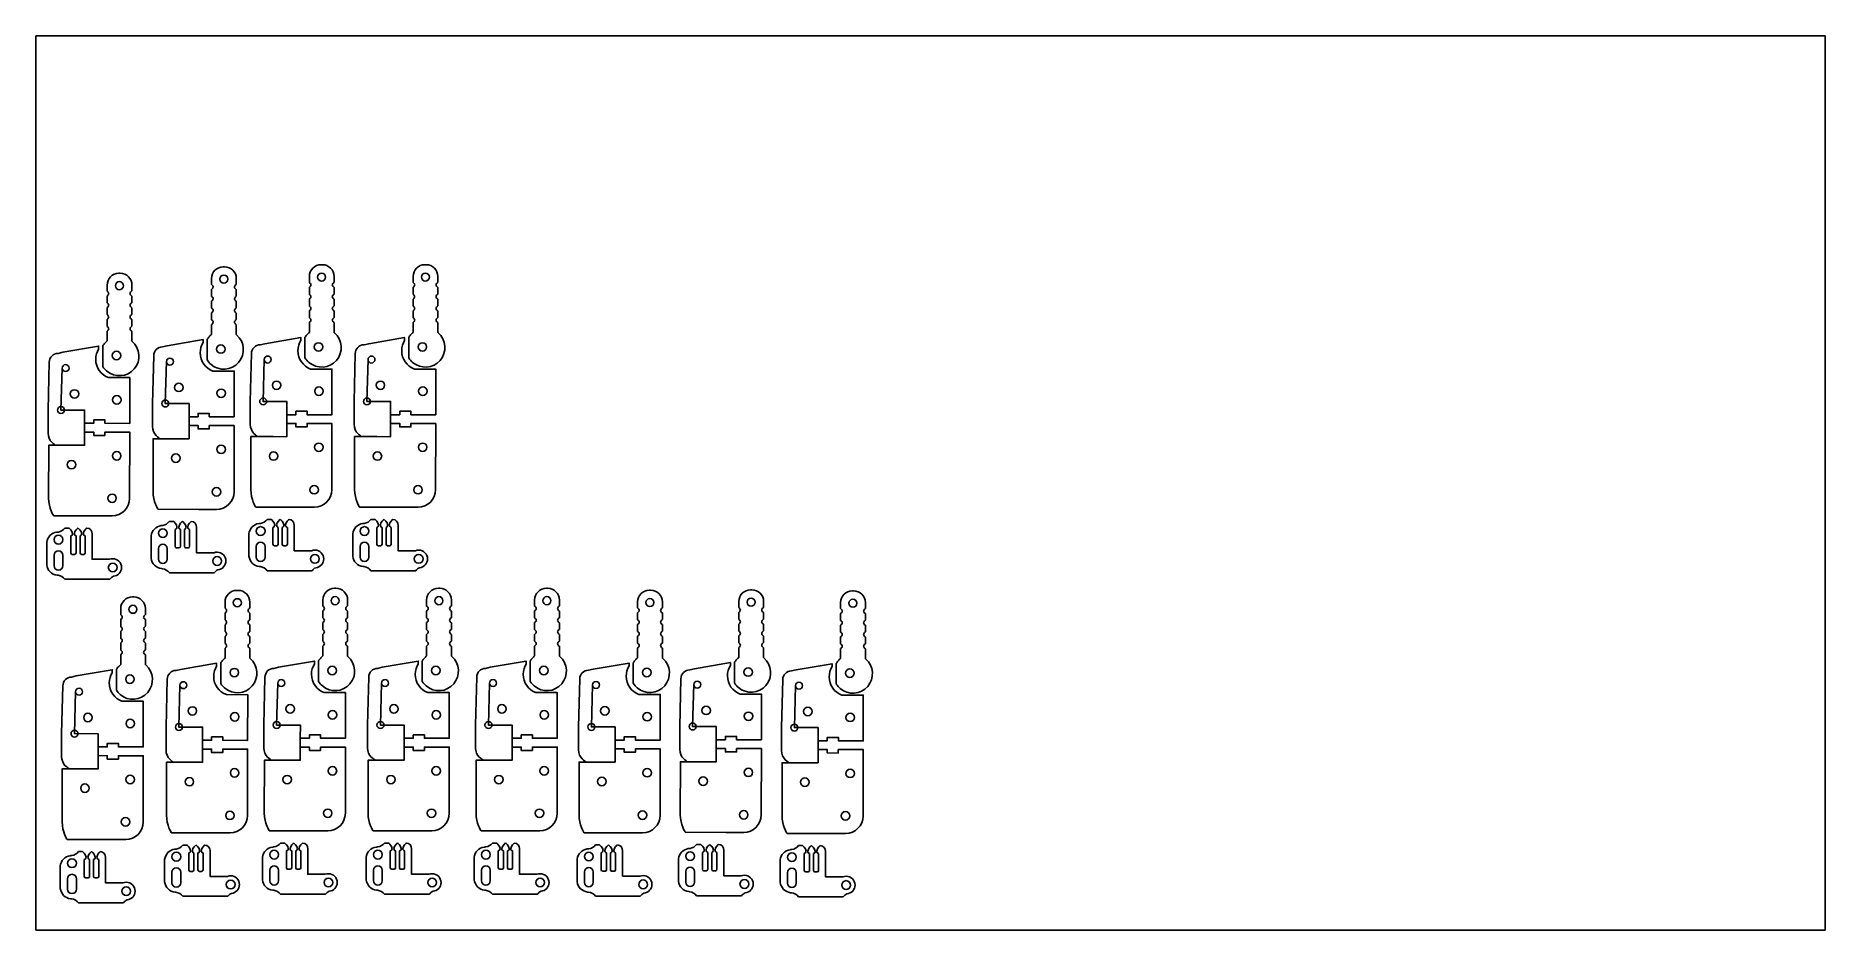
# Model space of a CAD drawing. Header units: millimetres. Extents: x 0 to 610, y -305 to 0.
import ezdxf

# ---------------------------------------------------------------- set-up
doc = ezdxf.new("R2010")
doc.units = ezdxf.units.MM
doc.layers.add('Cuts', color=1, linetype='Continuous', lineweight=25, true_color=0xff0000)
doc.layers.add('laser bed referance', color=3, linetype='Continuous', lineweight=25, true_color=0x00ff00)

msp = doc.modelspace()

# ---------------------------------------------------------------- linework, layer by layer
at = {"layer": 'Cuts', "color": 1, "lineweight": 25, "true_color": 0xff0000}
for points in [[(64.31, -78.72), (63.88, -78.72)], [(97.62, -78.02), (97.19, -78.02)], [(132.98, -78.02), (132.55, -78.02)], [(24.31, -84.95), (24.31, -87.02)], [(28.75, -80.95), (28.31, -80.95)], [(32.75, -86.97), (32.75, -84.95)], [(59.88, -82.72), (59.88, -84.79)], [(68.31, -84.74), (68.31, -82.72)], [(93.19, -82.02), (93.19, -84.09)], [(101.62, -84.04), (101.62, -82.02)], [(128.55, -82.02), (128.55, -84.09)], [(136.98, -84.04), (136.98, -82.02)], [(24.31, -88.65), (24.31, -91.02)], [(32.75, -90.97), (32.75, -88.7)], [(59.88, -86.42), (59.88, -88.79)], [(59.88, -90.42), (59.88, -92.79)], [(68.31, -88.74), (68.31, -86.47)], [(68.31, -92.73), (68.31, -90.47)], [(93.19, -85.72), (93.19, -88.09)], [(93.19, -89.72), (93.19, -92.09)], [(101.62, -88.04), (101.62, -85.77)], [(101.62, -92.03), (101.62, -89.77)], [(128.55, -85.72), (128.55, -88.09)], [(128.55, -89.72), (128.55, -92.09)], [(136.98, -88.04), (136.98, -85.77)], [(136.98, -92.03), (136.98, -89.77)], [(24.31, -92.65), (24.31, -95.02)], [(24.31, -96.65), (24.31, -99.02)], [(32.75, -94.97), (32.75, -92.7)], [(32.75, -98.96), (32.75, -96.7)], [(59.88, -94.41), (59.88, -96.78)], [(68.31, -96.73), (68.31, -94.47)], [(93.19, -93.71), (93.19, -96.08)], [(101.62, -96.03), (101.62, -93.77)], [(128.55, -93.71), (128.55, -96.08)], [(136.98, -96.03), (136.98, -93.77)], [(24.31, -100.64), (24.31, -104.01)], [(32.75, -104.07), (32.75, -100.7)], [(56.99, -104.54), (56.99, -103.54), (44.75, -105.63), (43.17, -106.01)], [(58.4, -103.46), (58.4, -110.46)], [(59.88, -98.41), (59.88, -101.78)], [(68.31, -101.84), (68.31, -98.46)], [(90.3, -103.84), (90.3, -102.84), (78.06, -104.93), (76.48, -105.31)], [(91.71, -102.76), (91.71, -109.76)], [(93.19, -97.71), (93.19, -101.08)], [(101.62, -101.14), (101.62, -97.76)], [(125.66, -103.84), (125.66, -102.84), (113.42, -104.93), (111.84, -105.31)], [(127.07, -102.76), (127.07, -109.76)], [(128.55, -97.71), (128.55, -101.08)], [(136.98, -101.14), (136.98, -97.76)], [(21.42, -106.78), (21.42, -105.77), (9.18, -107.86), (7.6, -108.25)], [(22.84, -105.69), (22.84, -112.69)], [(40.17, -109.01), (39.76, -125.31), (39.76, -133.17)], [(73.48, -108.31), (73.08, -124.61), (73.07, -132.47)], [(108.84, -108.31), (108.43, -124.61), (108.43, -132.47)], [(4.6, -111.25), (4.2, -127.54), (4.19, -135.41)], [(8.95, -113.25), (8.55, -127.54), (16.65, -127.55), (16.64, -132.05), (19.74, -132.05), (19.74, -130.9), (23.54, -130.91), (23.54, -132.06), (32, -132.07), (32.02, -116.5), (24.76, -116.49)], [(44.52, -111.02), (44.12, -125.31), (52.21, -125.32), (52.21, -129.82), (55.3, -129.82), (55.3, -128.67), (59.1, -128.67), (59.1, -129.82), (67.57, -129.83), (67.59, -114.27), (60.32, -114.26)], [(77.83, -110.32), (77.43, -124.61), (85.52, -124.62), (85.52, -129.12), (88.61, -129.12), (88.61, -127.97), (92.41, -127.97), (92.41, -129.12), (100.88, -129.13), (100.9, -113.57), (93.63, -113.56)], [(113.19, -110.32), (112.79, -124.61), (120.88, -124.62), (120.88, -129.12), (123.97, -129.12), (123.97, -127.97), (127.77, -127.97), (127.77, -129.12), (136.24, -129.13), (136.26, -113.57), (128.99, -113.56)], [(16.64, -135.05), (16.64, -135.05), (16.64, -132.05)], [(67.55, -155.4), (67.57, -132.83), (59.1, -132.82), (59.1, -133.97), (55.3, -133.97), (55.3, -132.82), (52.2, -132.82), (52.2, -132.82), (52.2, -137.32), (47.56, -137.31), (45, -137.31), (39.95, -137.3), (39.94, -155.37)], [(52.2, -132.82), (52.2, -132.81), (52.21, -129.82)], [(100.86, -154.7), (100.88, -132.13), (92.41, -132.12), (92.41, -133.27), (88.61, -133.27), (88.61, -132.12), (85.52, -132.12), (85.52, -132.12), (85.51, -136.62), (80.87, -136.61), (78.32, -136.61), (73.27, -136.6), (73.25, -154.67)], [(85.52, -132.12), (85.52, -132.11), (85.52, -129.12)], [(136.22, -154.7), (136.24, -132.13), (127.77, -132.12), (127.77, -133.27), (123.97, -133.27), (123.97, -132.12), (120.87, -132.12), (120.87, -132.12), (120.87, -136.62), (116.23, -136.61), (113.67, -136.61), (108.63, -136.6), (108.61, -154.67)], [(120.87, -132.12), (120.87, -132.11), (120.88, -129.12)], [(31.98, -157.63), (32, -135.06), (23.54, -135.06), (23.54, -136.21), (19.74, -136.2), (19.74, -135.05), (16.64, -135.05), (16.64, -135.05), (16.63, -139.55), (12, -139.55), (9.44, -139.54), (4.39, -139.54), (4.37, -157.6)], [(6.05, -163.6), (19.98, -163.62), (25.98, -163.62), (25.97, -163.62)], [(41.62, -161.37), (55.54, -161.38), (61.54, -161.39), (61.54, -161.39)], [(74.93, -160.67), (88.85, -160.68), (94.85, -160.69), (94.85, -160.69)], [(110.29, -160.67), (124.21, -160.68), (130.21, -160.69), (130.21, -160.69)], [(11.34, -167.77), (9.91, -167.77)], [(11.92, -176.21), (11.92, -170.44)], [(12.53, -169.65), (12.52, -169.65)], [(13.72, -170.44), (13.72, -176.21)], [(14.39, -167.77), (14.39, -167.77), (14.39, -167.77), (14.39, -167.77)], [(15.07, -176.21), (15.07, -170.44)], [(15.63, -169.65), (15.63, -169.65)], [(16.82, -170.44), (16.82, -176.21)], [(25.15, -178.4), (19.19, -178.4), (19.19, -169.77)], [(39.3, -170.39), (39.3, -171.36), (39.3, -178.08)], [(46.9, -165.53), (45.48, -165.53)], [(47.48, -173.97), (47.48, -168.21)], [(48.1, -167.41), (48.09, -167.41)], [(49.29, -168.21), (49.29, -173.97)], [(49.96, -165.53), (49.96, -165.53), (49.96, -165.53), (49.96, -165.53)], [(50.64, -173.97), (50.64, -168.21)], [(51.2, -167.41), (51.19, -167.41)], [(52.39, -168.21), (52.39, -173.97)], [(60.72, -176.17), (54.75, -176.17), (54.75, -167.53)], [(72.61, -169.69), (72.61, -170.66), (72.61, -177.38)], [(80.21, -164.83), (78.79, -164.83)], [(80.8, -173.27), (80.8, -167.51)], [(81.41, -166.71), (81.4, -166.71)], [(82.6, -167.51), (82.6, -173.27)], [(83.27, -164.83), (83.27, -164.83), (83.27, -164.83), (83.27, -164.83)], [(83.95, -173.27), (83.95, -167.51)], [(84.51, -166.71), (84.5, -166.71)], [(85.7, -167.51), (85.7, -173.27)], [(94.03, -175.47), (88.06, -175.47), (88.06, -166.83)], [(107.97, -169.69), (107.97, -170.66), (107.97, -177.38)], [(115.57, -164.83), (114.15, -164.83)], [(116.16, -173.27), (116.16, -167.51)], [(116.77, -166.71), (116.76, -166.71)], [(117.96, -167.51), (117.96, -173.27)], [(118.63, -164.83), (118.63, -164.83), (118.63, -164.83), (118.63, -164.83)], [(119.31, -173.27), (119.31, -167.51)], [(119.87, -166.71), (119.86, -166.71)], [(121.06, -167.51), (121.06, -173.27)], [(129.39, -175.47), (123.42, -175.47), (123.42, -166.83)], [(3.73, -172.62), (3.73, -173.59), (3.73, -180.31)], [(13.22, -176.71), (12.42, -176.71)], [(16.32, -176.71), (15.57, -176.71)], [(41.78, -178.34), (41.78, -174.76)], [(44.78, -174.76), (44.78, -178.34), (44.78, -178.34)], [(48.78, -174.47), (47.98, -174.47)], [(51.89, -174.47), (51.14, -174.47)], [(75.09, -177.64), (75.09, -174.06)], [(78.09, -174.06), (78.09, -177.64), (78.09, -177.64)], [(82.1, -173.77), (81.3, -173.77)], [(85.2, -173.77), (84.45, -173.77)], [(110.45, -177.64), (110.45, -174.06)], [(113.45, -174.06), (113.45, -177.64), (113.45, -177.64)], [(117.46, -173.77), (116.66, -173.77)], [(120.56, -173.77), (119.81, -173.77)], [(6.21, -180.57), (6.21, -176.99)], [(9.21, -176.99), (9.21, -180.57), (9.21, -180.57)], [(42.83, -181.58), (42.98, -181.59)], [(76.14, -180.88), (76.29, -180.89)], [(78.81, -182.28), (94.1, -182.28)], [(111.5, -180.88), (111.65, -180.89)], [(114.17, -182.28), (129.46, -182.28)], [(7.26, -183.81), (7.41, -183.83)], [(9.93, -185.21), (25.22, -185.21)], [(45.5, -182.98), (60.79, -182.98)], [(102.23, -188.28), (101.79, -188.28)], [(137.59, -188.28), (137.15, -188.28)], [(174.38, -188.28), (173.94, -188.28)], [(209.46, -188.92), (209.02, -188.92)], [(243.94, -188.79), (243.51, -188.79)], [(33.35, -191.21), (32.92, -191.21)], [(64.48, -192.98), (64.48, -195.06)], [(68.92, -188.98), (68.48, -188.98)], [(72.92, -195), (72.92, -192.98)], [(97.79, -192.28), (97.79, -194.36)], [(106.23, -194.3), (106.23, -192.28)], [(133.15, -192.28), (133.15, -194.36)], [(141.59, -194.3), (141.59, -192.28)], [(169.94, -192.28), (169.94, -194.36)], [(178.37, -194.3), (178.37, -192.28)], [(205.02, -192.92), (205.02, -194.99)], [(213.46, -194.94), (213.46, -192.92)], [(239.51, -192.79), (239.51, -194.86)], [(247.94, -194.81), (247.94, -192.79)], [(274.18, -193.15), (274.18, -195.22)], [(278.61, -189.15), (278.18, -189.15)], [(282.61, -195.17), (282.61, -193.15)], [(28.92, -195.21), (28.92, -197.29)], [(28.92, -198.92), (28.92, -201.29)], [(37.35, -197.24), (37.35, -195.21)], [(37.35, -201.24), (37.35, -198.97)], [(64.48, -196.68), (64.48, -199.05)], [(64.48, -200.68), (64.48, -203.05)], [(72.92, -199), (72.92, -196.74)], [(72.92, -203), (72.92, -200.73)], [(97.79, -195.98), (97.79, -198.35)], [(97.79, -199.98), (97.79, -202.35)], [(106.23, -198.3), (106.23, -196.04)], [(106.23, -202.3), (106.23, -200.03)], [(133.15, -195.98), (133.15, -198.35)], [(133.15, -199.98), (133.15, -202.35)], [(141.59, -198.3), (141.59, -196.04)], [(141.59, -202.3), (141.59, -200.03)], [(169.94, -195.98), (169.94, -198.35)], [(169.94, -199.98), (169.94, -202.35)], [(178.37, -198.3), (178.37, -196.04)], [(178.37, -202.3), (178.37, -200.03)], [(205.02, -196.62), (205.02, -198.99)], [(205.02, -200.62), (205.02, -202.99)], [(213.46, -198.94), (213.46, -196.67)], [(213.46, -202.94), (213.46, -200.67)], [(239.51, -196.49), (239.51, -198.86)], [(239.51, -200.49), (239.51, -202.86)], [(247.94, -198.81), (247.94, -196.54)], [(247.94, -202.81), (247.94, -200.54)], [(274.18, -196.85), (274.18, -199.22)], [(274.18, -200.85), (274.18, -203.22)], [(282.61, -199.17), (282.61, -196.9)], [(282.61, -203.17), (282.61, -200.9)], [(28.92, -202.91), (28.92, -205.28)], [(28.92, -206.91), (28.92, -209.28)], [(37.35, -205.23), (37.35, -202.97)], [(37.35, -209.23), (37.35, -206.96)], [(64.48, -204.68), (64.48, -207.05)], [(72.92, -207), (72.92, -204.73)], [(97.79, -203.98), (97.79, -206.35)], [(106.23, -206.3), (106.23, -204.03)], [(133.15, -203.98), (133.15, -206.35)], [(141.59, -206.3), (141.59, -204.03)], [(169.94, -203.98), (169.94, -206.35)], [(178.37, -206.3), (178.37, -204.03)], [(205.02, -204.61), (205.02, -206.98)], [(213.46, -206.93), (213.46, -204.67)], [(239.51, -204.49), (239.51, -206.86)], [(247.94, -206.8), (247.94, -204.54)], [(274.18, -204.85), (274.18, -207.22)], [(282.61, -207.17), (282.61, -204.9)], [(28.92, -210.91), (28.92, -214.28)], [(37.35, -214.34), (37.35, -210.96)], [(64.48, -208.68), (64.48, -212.04)], [(72.92, -212.1), (72.92, -208.73)], [(94.91, -214.11), (94.91, -213.11), (82.66, -215.19), (81.08, -215.58)], [(96.32, -213.02), (96.32, -220.03)], [(97.79, -207.98), (97.79, -211.34)], [(106.23, -211.4), (106.23, -208.03)], [(130.27, -214.11), (130.27, -213.11), (118.02, -215.19), (116.44, -215.58)], [(131.68, -213.02), (131.68, -220.03)], [(133.15, -207.98), (133.15, -211.34)], [(141.59, -211.4), (141.59, -208.03)], [(167.05, -214.11), (167.05, -213.11), (154.81, -215.19), (153.23, -215.58)], [(168.47, -213.02), (168.47, -220.03)], [(169.94, -207.98), (169.94, -211.34)], [(178.37, -211.4), (178.37, -208.03)], [(205.02, -208.61), (205.02, -211.98)], [(213.46, -212.04), (213.46, -208.66)], [(239.51, -208.48), (239.51, -211.85)], [(247.94, -211.91), (247.94, -208.54)], [(274.18, -208.85), (274.18, -212.21)], [(282.61, -212.27), (282.61, -208.9)], [(26.03, -217.04), (26.03, -216.04), (13.79, -218.13), (12.21, -218.51)], [(27.44, -215.96), (27.44, -222.96)], [(44.77, -219.28), (44.37, -235.57), (44.36, -243.44)], [(61.6, -214.81), (61.6, -213.81), (49.35, -215.9), (47.77, -216.28)], [(63.01, -213.72), (63.01, -220.73)], [(78.08, -218.58), (77.68, -234.87), (77.67, -242.74)], [(113.44, -218.58), (113.04, -234.87), (113.03, -242.74)], [(150.23, -218.58), (149.83, -234.87), (149.82, -242.74)], [(185.31, -219.22), (184.91, -235.51), (184.9, -243.38)], [(202.14, -214.75), (202.14, -213.74), (189.89, -215.83), (188.31, -216.22)], [(203.55, -213.66), (203.55, -220.66)], [(219.79, -219.09), (219.39, -235.38), (219.38, -243.25)], [(236.62, -214.62), (236.62, -213.61), (224.37, -215.7), (222.79, -216.09)], [(238.03, -213.53), (238.03, -220.53)], [(254.47, -219.45), (254.07, -235.74), (254.06, -243.61)], [(271.29, -214.98), (271.29, -213.98), (259.05, -216.06), (257.47, -216.45)], [(272.7, -213.89), (272.7, -220.9)], [(9.21, -221.51), (8.8, -237.8), (8.8, -245.67)], [(13.56, -223.52), (13.16, -237.81), (21.25, -237.82), (21.25, -242.32), (24.34, -242.32), (24.34, -241.17), (28.14, -241.17), (28.14, -242.32), (36.61, -242.33), (36.63, -226.76), (29.36, -226.76)], [(49.12, -221.29), (48.72, -235.57), (56.82, -235.58), (56.81, -240.08), (59.91, -240.09), (59.91, -238.94), (63.71, -238.94), (63.71, -240.09), (72.17, -240.1), (72.19, -224.53), (64.93, -224.52)], [(82.43, -220.59), (82.03, -234.87), (90.13, -234.88), (90.12, -239.38), (93.22, -239.39), (93.22, -238.24), (97.02, -238.24), (97.02, -239.39), (105.49, -239.4), (105.5, -223.83), (98.24, -223.82)], [(117.79, -220.59), (117.39, -234.87), (125.49, -234.88), (125.48, -239.38), (128.58, -239.39), (128.58, -238.24), (132.38, -238.24), (132.38, -239.39), (140.85, -239.4), (140.86, -223.83), (133.6, -223.82)], [(154.58, -220.59), (154.18, -234.87), (162.27, -234.88), (162.27, -239.38), (165.37, -239.39), (165.37, -238.24), (169.17, -238.24), (169.17, -239.39), (177.63, -239.4), (177.65, -223.83), (170.39, -223.82)], [(189.66, -221.22), (189.26, -235.51), (197.36, -235.52), (197.35, -240.02), (200.45, -240.02), (200.45, -238.87), (204.25, -238.88), (204.25, -240.03), (212.72, -240.03), (212.73, -224.47), (205.47, -224.46)], [(224.15, -221.09), (223.74, -235.38), (231.84, -235.39), (231.83, -239.89), (234.93, -239.89), (234.93, -238.74), (238.73, -238.75), (238.73, -239.9), (247.2, -239.91), (247.21, -224.34), (239.95, -224.33)], [(258.82, -221.46), (258.42, -235.74), (266.51, -235.75), (266.51, -240.25), (269.61, -240.26), (269.61, -239.1), (273.41, -239.11), (273.41, -240.26), (281.87, -240.27), (281.89, -224.7), (274.63, -224.69)], [(21.24, -245.32), (21.24, -245.31), (21.25, -242.32)], [(72.15, -265.66), (72.17, -243.1), (63.71, -243.09), (63.71, -244.24), (59.91, -244.24), (59.91, -243.08), (56.81, -243.08), (56.81, -243.08), (56.81, -247.58), (52.17, -247.58), (49.61, -247.58), (44.56, -247.57), (44.54, -265.63)], [(56.81, -243.08), (56.81, -243.08), (56.81, -240.08)], [(105.46, -264.96), (105.48, -242.4), (97.02, -242.39), (97.02, -243.54), (93.22, -243.54), (93.22, -242.38), (90.12, -242.38), (90.12, -242.38), (90.12, -246.88), (85.48, -246.88), (82.92, -246.87), (77.87, -246.87), (77.85, -264.93)], [(90.12, -242.38), (90.12, -242.38), (90.12, -239.38)], [(140.82, -264.96), (140.84, -242.4), (132.38, -242.39), (132.38, -243.54), (128.58, -243.54), (128.58, -242.38), (125.48, -242.38), (125.48, -242.38), (125.48, -246.88), (120.84, -246.88), (118.28, -246.87), (113.23, -246.87), (113.21, -264.93)], [(125.48, -242.38), (125.48, -242.38), (125.48, -239.38)], [(177.61, -264.96), (177.63, -242.4), (169.16, -242.39), (169.16, -243.54), (165.36, -243.54), (165.36, -242.38), (162.27, -242.38), (162.27, -242.38), (162.26, -246.88), (157.62, -246.88), (155.07, -246.87), (150.02, -246.87), (150, -264.93)], [(162.27, -242.38), (162.27, -242.38), (162.27, -239.38)], [(212.69, -265.6), (212.71, -243.03), (204.25, -243.02), (204.25, -244.18), (200.45, -244.17), (200.45, -243.02), (197.35, -243.02), (197.35, -243.02), (197.35, -247.52), (192.71, -247.51), (190.15, -247.51), (185.1, -247.51), (185.08, -265.57)], [(197.35, -243.02), (197.35, -243.02), (197.35, -240.02)], [(247.17, -265.47), (247.19, -242.9), (238.73, -242.89), (238.73, -244.05), (234.93, -244.04), (234.93, -242.89), (231.83, -242.89), (231.83, -242.89), (231.83, -247.39), (227.19, -247.39), (224.63, -247.38), (219.58, -247.38), (219.56, -265.44)], [(231.83, -242.89), (231.83, -242.89), (231.83, -239.89)], [(281.85, -265.83), (281.87, -243.27), (273.4, -243.26), (273.4, -244.41), (269.6, -244.4), (269.6, -243.25), (266.51, -243.25), (266.51, -243.25), (266.5, -247.75), (261.86, -247.75), (259.31, -247.74), (254.26, -247.74), (254.24, -265.8)], [(266.51, -243.25), (266.51, -243.25), (266.51, -240.25)], [(36.59, -267.89), (36.61, -245.33), (28.14, -245.32), (28.14, -246.47), (24.34, -246.47), (24.34, -245.32), (21.24, -245.31), (21.24, -245.32), (21.24, -249.82), (16.6, -249.81), (14.04, -249.81), (8.99, -249.8), (8.98, -267.87)], [(10.66, -273.87), (24.58, -273.88), (30.58, -273.89), (30.58, -273.89)], [(46.22, -271.64), (60.15, -271.65), (66.15, -271.66), (66.14, -271.66)], [(79.53, -270.94), (93.46, -270.95), (99.46, -270.96), (99.46, -270.96)], [(114.89, -270.94), (128.82, -270.95), (134.82, -270.96), (134.82, -270.96)], [(151.68, -270.94), (165.6, -270.95), (171.6, -270.96), (171.6, -270.96)], [(186.76, -271.57), (200.69, -271.59), (206.69, -271.59), (206.69, -271.59)], [(221.24, -271.44), (235.17, -271.46), (241.17, -271.46), (241.17, -271.46)], [(255.92, -271.81), (269.84, -271.82), (275.84, -271.82), (275.84, -271.82)], [(15.94, -278.03), (14.52, -278.03)], [(17.14, -279.91), (17.13, -279.91)], [(19, -278.03), (18.99, -278.03), (18.99, -278.03), (19, -278.03)], [(20.24, -279.91), (20.23, -279.91)], [(29.76, -288.67), (23.79, -288.67), (23.79, -280.03)], [(51.51, -275.8), (50.08, -275.8)], [(52.09, -284.24), (52.09, -278.48)], [(52.7, -277.68), (52.69, -277.68)], [(53.89, -278.48), (53.89, -284.24)], [(54.56, -275.8), (54.56, -275.8), (54.56, -275.8), (54.56, -275.8)], [(55.24, -284.24), (55.24, -278.48)], [(55.8, -277.68), (55.8, -277.68)], [(56.99, -278.48), (56.99, -284.24)], [(65.32, -286.44), (59.36, -286.44), (59.36, -277.8)], [(77.21, -279.96), (77.21, -280.92), (77.21, -287.64)], [(84.82, -275.1), (83.4, -275.1)], [(85.4, -283.54), (85.4, -277.78)], [(86.01, -276.98), (86.01, -276.98)], [(87.2, -277.78), (87.2, -283.54)], [(87.87, -275.1), (87.87, -275.1), (87.87, -275.1), (87.87, -275.1)], [(88.55, -283.54), (88.55, -277.78)], [(89.11, -276.98), (89.11, -276.98)], [(90.3, -277.78), (90.3, -283.54)], [(98.63, -285.74), (92.67, -285.74), (92.67, -277.1)], [(112.57, -279.96), (112.57, -280.92), (112.57, -287.64)], [(120.18, -275.1), (118.75, -275.1)], [(120.76, -283.54), (120.76, -277.78)], [(121.37, -276.98), (121.37, -276.98)], [(122.56, -277.78), (122.56, -283.54)], [(123.23, -275.1), (123.23, -275.1), (123.23, -275.1), (123.23, -275.1)], [(123.91, -283.54), (123.91, -277.78)], [(124.47, -276.98), (124.47, -276.98)], [(125.66, -277.78), (125.66, -283.54)], [(133.99, -285.74), (128.03, -285.74), (128.03, -277.1)], [(149.36, -279.96), (149.36, -280.92), (149.36, -287.64)], [(156.97, -275.1), (155.54, -275.1)], [(157.55, -283.54), (157.55, -277.78)], [(158.16, -276.98), (158.15, -276.98)], [(159.35, -277.78), (159.35, -283.54)], [(160.02, -275.1), (160.02, -275.1), (160.02, -275.1), (160.02, -275.1)], [(160.7, -283.54), (160.7, -277.78)], [(161.26, -276.98), (161.26, -276.98)], [(162.45, -277.78), (162.45, -283.54)], [(170.78, -285.74), (164.81, -285.74), (164.81, -277.1)], [(192.05, -275.73), (190.63, -275.73)], [(192.63, -284.18), (192.63, -278.41)], [(193.24, -277.62), (193.24, -277.62)], [(194.43, -278.41), (194.43, -284.18)], [(195.1, -275.73), (195.1, -275.73), (195.1, -275.73), (195.1, -275.73)], [(195.78, -284.18), (195.78, -278.41)], [(196.34, -277.62), (196.34, -277.62)], [(197.53, -278.41), (197.53, -284.18)], [(205.86, -286.37), (199.9, -286.37), (199.9, -277.73)], [(226.53, -275.6), (225.11, -275.6)], [(227.11, -284.05), (227.11, -278.28)], [(227.72, -277.49), (227.72, -277.49)], [(228.91, -278.28), (228.91, -284.05)], [(229.59, -275.6), (229.58, -275.6), (229.58, -275.6), (229.59, -275.6)], [(230.26, -284.05), (230.26, -278.28)], [(230.83, -277.49), (230.82, -277.49)], [(232.01, -278.28), (232.01, -284.05)], [(240.35, -286.24), (234.38, -286.24), (234.38, -277.6)], [(261.21, -275.97), (259.78, -275.97)], [(261.79, -284.41), (261.79, -278.65)], [(262.4, -277.85), (262.39, -277.85)], [(263.59, -278.65), (263.59, -284.41)], [(264.26, -275.97), (264.26, -275.97), (264.26, -275.97), (264.26, -275.97)], [(264.94, -284.41), (264.94, -278.65)], [(265.5, -277.85), (265.49, -277.85)], [(266.69, -278.65), (266.69, -284.41)], [(275.02, -286.61), (269.05, -286.61), (269.05, -277.97)], [(8.34, -282.89), (8.34, -283.86), (8.34, -290.58)], [(16.52, -286.47), (16.52, -280.71)], [(18.32, -280.71), (18.32, -286.47)], [(19.68, -286.47), (19.68, -280.71)], [(21.43, -280.71), (21.43, -286.47)], [(43.9, -280.66), (43.9, -281.62), (43.9, -288.34)], [(46.38, -288.6), (46.38, -285.02)], [(49.38, -285.02), (49.38, -288.6), (49.38, -288.6)], [(53.39, -284.74), (52.59, -284.74)], [(56.49, -284.74), (55.74, -284.74)], [(79.69, -287.9), (79.69, -284.32)], [(82.69, -284.32), (82.69, -287.9), (82.69, -287.9)], [(86.7, -284.04), (85.9, -284.04)], [(89.8, -284.04), (89.05, -284.04)], [(115.05, -287.9), (115.05, -284.32)], [(118.05, -284.32), (118.05, -287.9), (118.05, -287.9)], [(122.06, -284.04), (121.26, -284.04)], [(125.16, -284.04), (124.41, -284.04)], [(151.84, -287.9), (151.84, -284.32)], [(154.84, -284.32), (154.84, -287.9), (154.84, -287.9)], [(158.85, -284.04), (158.05, -284.04)], [(161.95, -284.04), (161.2, -284.04)], [(184.44, -280.59), (184.44, -281.56), (184.44, -288.28)], [(186.92, -288.54), (186.92, -284.96)], [(189.92, -284.96), (189.92, -288.54), (189.92, -288.54)], [(193.93, -284.68), (193.13, -284.68)], [(197.03, -284.68), (196.28, -284.68)], [(218.92, -280.46), (218.92, -281.43), (218.92, -288.15)], [(221.4, -288.41), (221.4, -284.83)], [(224.4, -284.83), (224.4, -288.41), (224.4, -288.41)], [(228.41, -284.55), (227.61, -284.55)], [(231.51, -284.55), (230.76, -284.55)], [(253.6, -280.83), (253.6, -281.79), (253.6, -288.51)], [(256.08, -288.77), (256.08, -285.19)], [(259.08, -285.19), (259.08, -288.77), (259.08, -288.77)], [(263.09, -284.91), (262.29, -284.91)], [(266.19, -284.91), (265.44, -284.91)], [(10.82, -290.84), (10.82, -287.25)], [(13.82, -287.25), (13.82, -290.84), (13.82, -290.84)], [(17.82, -286.97), (17.02, -286.97)], [(20.93, -286.97), (20.18, -286.97)], [(47.43, -291.84), (47.58, -291.86)], [(80.74, -291.14), (80.89, -291.16)], [(83.41, -292.54), (98.7, -292.54)], [(116.1, -291.14), (116.25, -291.16)], [(118.77, -292.54), (134.06, -292.54)], [(152.89, -291.14), (153.04, -291.16)], [(155.56, -292.54), (170.85, -292.54)], [(187.97, -291.78), (188.12, -291.79)], [(222.45, -291.65), (222.61, -291.66)], [(257.13, -292.01), (257.28, -292.03)], [(11.86, -294.08), (12.02, -294.09)], [(14.54, -295.48), (29.83, -295.48)], [(50.1, -293.24), (65.39, -293.24)], [(190.64, -293.18), (205.93, -293.18)], [(225.13, -293.05), (240.41, -293.05)], [(259.8, -293.41), (275.09, -293.41)]]:
    msp.add_lwpolyline(points, dxfattribs=at)
for points in [[(63.88, -78.72), (61.67, -78.72), (59.88, -80.51), (59.88, -82.72)], [(68.31, -82.72), (68.31, -80.51), (66.52, -78.72), (64.31, -78.72)], [(97.19, -78.02), (94.98, -78.02), (93.19, -79.81), (93.19, -82.02)], [(101.62, -82.02), (101.62, -79.81), (99.83, -78.02), (97.62, -78.02)], [(132.55, -78.02), (130.34, -78.02), (128.55, -79.81), (128.55, -82.02)], [(136.98, -82.02), (136.98, -79.81), (135.19, -78.02), (132.98, -78.02)], [(28.31, -80.95), (26.1, -80.95), (24.31, -82.74), (24.31, -84.95)], [(27.12, -85.17), (27.12, -84.41), (27.73, -83.79), (28.49, -83.79)], [(28.49, -86.54), (27.73, -86.54), (27.12, -85.93), (27.12, -85.17)], [(28.49, -83.79), (29.25, -83.79), (29.87, -84.41), (29.87, -85.17)], [(29.87, -85.17), (29.87, -85.93), (29.25, -86.54), (28.49, -86.54)], [(32.75, -84.95), (32.75, -82.74), (30.96, -80.95), (28.75, -80.95)], [(59.88, -84.79), (60.21, -85.02), (60.41, -85.3), (60.41, -85.61)], [(62.68, -82.93), (62.68, -82.17), (63.3, -81.56), (64.06, -81.56)], [(64.06, -84.31), (63.3, -84.31), (62.68, -83.69), (62.68, -82.93)], [(64.06, -81.56), (64.82, -81.56), (65.43, -82.17), (65.43, -82.93)], [(65.43, -82.93), (65.43, -83.69), (64.82, -84.31), (64.06, -84.31)], [(67.71, -85.6), (67.71, -85.27), (67.94, -84.97), (68.31, -84.74)], [(93.19, -84.09), (93.52, -84.32), (93.72, -84.6), (93.72, -84.91)], [(93.72, -84.91), (93.72, -85.21), (93.52, -85.49), (93.19, -85.72)], [(95.99, -82.23), (95.99, -81.47), (96.61, -80.86), (97.37, -80.86)], [(97.37, -83.61), (96.61, -83.61), (95.99, -82.99), (95.99, -82.23)], [(97.37, -80.86), (98.13, -80.86), (98.74, -81.47), (98.74, -82.23)], [(98.74, -82.23), (98.74, -82.99), (98.13, -83.61), (97.37, -83.61)], [(101.02, -84.9), (101.02, -84.57), (101.25, -84.27), (101.62, -84.04)], [(101.62, -85.77), (101.25, -85.53), (101.02, -85.23), (101.02, -84.9)], [(128.55, -84.09), (128.88, -84.32), (129.08, -84.6), (129.08, -84.91)], [(129.08, -84.91), (129.08, -85.21), (128.88, -85.49), (128.55, -85.72)], [(131.35, -82.23), (131.35, -81.47), (131.97, -80.86), (132.73, -80.86)], [(132.73, -83.61), (131.97, -83.61), (131.35, -82.99), (131.35, -82.23)], [(132.73, -80.86), (133.49, -80.86), (134.1, -81.47), (134.1, -82.23)], [(134.1, -82.23), (134.1, -82.99), (133.49, -83.61), (132.73, -83.61)], [(136.38, -84.9), (136.38, -84.57), (136.61, -84.27), (136.98, -84.04)], [(136.98, -85.77), (136.6, -85.53), (136.38, -85.23), (136.38, -84.9)], [(24.31, -87.02), (24.64, -87.25), (24.84, -87.53), (24.84, -87.84)], [(24.84, -87.84), (24.84, -88.14), (24.64, -88.42), (24.31, -88.65)], [(24.31, -91.02), (24.64, -91.25), (24.84, -91.53), (24.84, -91.84)], [(32.14, -87.84), (32.14, -87.51), (32.37, -87.21), (32.75, -86.97)], [(32.75, -88.7), (32.37, -88.47), (32.14, -88.16), (32.14, -87.84)], [(32.14, -91.83), (32.14, -91.51), (32.37, -91.21), (32.75, -90.97)], [(60.41, -85.61), (60.4, -85.91), (60.21, -86.19), (59.88, -86.42)], [(59.88, -88.79), (60.21, -89.02), (60.41, -89.3), (60.41, -89.6)], [(60.41, -89.6), (60.4, -89.91), (60.21, -90.19), (59.88, -90.42)], [(68.31, -86.47), (67.93, -86.23), (67.71, -85.93), (67.71, -85.6)], [(67.71, -89.6), (67.71, -89.27), (67.94, -88.97), (68.31, -88.74)], [(68.31, -90.47), (67.93, -90.23), (67.71, -89.93), (67.71, -89.6)], [(93.19, -88.09), (93.52, -88.32), (93.72, -88.6), (93.72, -88.9)], [(93.72, -88.9), (93.72, -89.21), (93.52, -89.49), (93.19, -89.72)], [(101.02, -88.9), (101.02, -88.57), (101.25, -88.27), (101.62, -88.04)], [(101.62, -89.77), (101.25, -89.53), (101.02, -89.23), (101.02, -88.9)], [(128.55, -88.09), (128.88, -88.32), (129.08, -88.6), (129.08, -88.9)], [(129.08, -88.9), (129.08, -89.21), (128.88, -89.49), (128.55, -89.72)], [(136.38, -88.9), (136.38, -88.57), (136.61, -88.27), (136.98, -88.04)], [(136.98, -89.77), (136.6, -89.53), (136.38, -89.23), (136.38, -88.9)], [(24.84, -91.84), (24.84, -92.14), (24.64, -92.42), (24.31, -92.65)], [(24.31, -95.02), (24.64, -95.25), (24.84, -95.53), (24.84, -95.83)], [(24.84, -95.83), (24.84, -96.14), (24.64, -96.42), (24.31, -96.65)], [(32.75, -92.7), (32.37, -92.46), (32.14, -92.16), (32.14, -91.83)], [(32.14, -95.83), (32.14, -95.5), (32.37, -95.2), (32.75, -94.97)], [(32.75, -96.7), (32.37, -96.46), (32.14, -96.16), (32.14, -95.83)], [(59.88, -92.79), (60.21, -93.01), (60.41, -93.3), (60.41, -93.6)], [(60.41, -93.6), (60.4, -93.91), (60.21, -94.19), (59.88, -94.41)], [(59.88, -96.78), (60.21, -97.01), (60.41, -97.29), (60.41, -97.6)], [(67.71, -93.6), (67.71, -93.27), (67.93, -92.97), (68.31, -92.73)], [(68.31, -94.47), (67.93, -94.23), (67.71, -93.93), (67.71, -93.6)], [(67.71, -97.6), (67.71, -97.27), (67.93, -96.97), (68.31, -96.73)], [(93.19, -92.09), (93.52, -92.31), (93.72, -92.6), (93.72, -92.9)], [(93.72, -92.9), (93.72, -93.2), (93.52, -93.49), (93.19, -93.71)], [(93.19, -96.08), (93.52, -96.31), (93.72, -96.59), (93.72, -96.9)], [(93.72, -96.9), (93.72, -97.2), (93.52, -97.48), (93.19, -97.71)], [(101.02, -92.9), (101.02, -92.57), (101.25, -92.27), (101.62, -92.03)], [(101.62, -93.77), (101.24, -93.53), (101.02, -93.23), (101.02, -92.9)], [(101.02, -96.9), (101.02, -96.57), (101.25, -96.27), (101.62, -96.03)], [(101.62, -97.76), (101.24, -97.53), (101.02, -97.22), (101.02, -96.9)], [(128.55, -92.09), (128.88, -92.31), (129.08, -92.6), (129.08, -92.9)], [(129.08, -92.9), (129.08, -93.2), (128.88, -93.49), (128.55, -93.71)], [(128.55, -96.08), (128.88, -96.31), (129.08, -96.59), (129.08, -96.9)], [(129.08, -96.9), (129.08, -97.2), (128.88, -97.48), (128.55, -97.71)], [(136.38, -92.9), (136.38, -92.57), (136.6, -92.27), (136.98, -92.03)], [(136.98, -93.77), (136.6, -93.53), (136.38, -93.23), (136.38, -92.9)], [(136.38, -96.9), (136.38, -96.57), (136.6, -96.27), (136.98, -96.03)], [(136.98, -97.76), (136.6, -97.53), (136.38, -97.22), (136.38, -96.9)], [(24.31, -99.02), (24.64, -99.24), (24.84, -99.53), (24.84, -99.83)], [(24.84, -99.83), (24.84, -100.14), (24.64, -100.42), (24.31, -100.64)], [(32.14, -99.83), (32.14, -99.5), (32.37, -99.2), (32.75, -98.96)], [(32.75, -100.7), (32.37, -100.46), (32.14, -100.16), (32.14, -99.83)], [(59.02, -102.6), (58.79, -102.87), (58.59, -103.16), (58.4, -103.46)], [(59.88, -101.78), (59.57, -102.02), (59.28, -102.3), (59.02, -102.6)], [(60.41, -97.6), (60.4, -97.9), (60.21, -98.18), (59.88, -98.41)], [(68.31, -98.46), (67.93, -98.23), (67.71, -97.92), (67.71, -97.6)], [(68.4, -101.91), (68.37, -101.89), (68.34, -101.86), (68.31, -101.84)], [(69.09, -111.3), (71.5, -108.52), (71.19, -104.31), (68.4, -101.91)], [(92.33, -101.9), (92.1, -102.17), (91.9, -102.46), (91.71, -102.76)], [(93.19, -101.08), (92.89, -101.32), (92.6, -101.6), (92.33, -101.9)], [(101.71, -101.21), (101.69, -101.19), (101.65, -101.16), (101.62, -101.14)], [(102.41, -110.6), (104.81, -107.82), (104.5, -103.61), (101.71, -101.21)], [(127.69, -101.9), (127.46, -102.17), (127.26, -102.46), (127.07, -102.76)], [(128.55, -101.08), (128.25, -101.32), (127.96, -101.6), (127.69, -101.9)], [(137.07, -101.21), (137.04, -101.19), (137.01, -101.16), (136.98, -101.14)], [(137.76, -110.6), (140.17, -107.82), (139.86, -103.61), (137.07, -101.21)], [(7.6, -108.25), (5.94, -108.25), (4.6, -109.59), (4.6, -111.25)], [(20.43, -110.26), (20.43, -108.98), (20.8, -107.79), (21.42, -106.78)], [(23.45, -104.84), (23.22, -105.11), (23.02, -105.39), (22.84, -105.69)], [(24.31, -104.01), (24.01, -104.26), (23.72, -104.53), (23.45, -104.84)], [(26.02, -108.98), (26.02, -108.18), (26.66, -107.53), (27.47, -107.53)], [(27.47, -110.43), (26.66, -110.43), (26.02, -109.78), (26.02, -108.98)], [(27.47, -107.53), (28.27, -107.53), (28.92, -108.18), (28.92, -108.98)], [(28.92, -108.98), (28.92, -109.78), (28.27, -110.43), (27.47, -110.43)], [(32.84, -104.15), (32.81, -104.12), (32.78, -104.1), (32.75, -104.07)], [(33.53, -113.53), (35.93, -110.75), (35.62, -106.55), (32.84, -104.15)], [(43.17, -106.01), (41.51, -106.01), (40.17, -107.36), (40.17, -109.01)], [(55.99, -108.02), (55.99, -106.74), (56.36, -105.56), (56.99, -104.54)], [(60.32, -114.26), (57.79, -113.31), (55.99, -110.88), (55.99, -108.02)], [(61.58, -106.74), (61.58, -105.94), (62.23, -105.29), (63.03, -105.29)], [(63.03, -108.19), (62.23, -108.19), (61.58, -107.55), (61.58, -106.74)], [(63.03, -105.29), (63.83, -105.29), (64.48, -105.94), (64.48, -106.74)], [(64.48, -106.74), (64.48, -107.55), (63.83, -108.19), (63.03, -108.19)], [(76.48, -105.31), (74.82, -105.31), (73.48, -106.66), (73.48, -108.31)], [(77.83, -110.32), (77.83, -109.67), (78.36, -109.14), (79.01, -109.14)], [(79.01, -109.14), (79.67, -109.14), (80.2, -109.67), (80.2, -110.32)], [(89.3, -107.32), (89.3, -106.04), (89.67, -104.86), (90.3, -103.84)], [(93.63, -113.56), (91.1, -112.61), (89.3, -110.18), (89.3, -107.32)], [(94.89, -106.04), (94.89, -105.24), (95.54, -104.59), (96.34, -104.59)], [(96.34, -107.49), (95.54, -107.49), (94.89, -106.85), (94.89, -106.04)], [(96.34, -104.59), (97.14, -104.59), (97.79, -105.24), (97.79, -106.04)], [(97.79, -106.04), (97.79, -106.85), (97.14, -107.49), (96.34, -107.49)], [(111.84, -105.31), (110.18, -105.31), (108.84, -106.66), (108.84, -108.31)], [(113.19, -110.32), (113.19, -109.67), (113.72, -109.14), (114.37, -109.14)], [(114.37, -109.14), (115.02, -109.14), (115.55, -109.67), (115.55, -110.32)], [(124.66, -107.32), (124.66, -106.04), (125.03, -104.86), (125.66, -103.84)], [(128.99, -113.56), (126.46, -112.61), (124.66, -110.18), (124.66, -107.32)], [(130.25, -106.04), (130.25, -105.24), (130.9, -104.59), (131.7, -104.59)], [(131.7, -107.49), (130.9, -107.49), (130.25, -106.85), (130.25, -106.04)], [(131.7, -104.59), (132.5, -104.59), (133.15, -105.24), (133.15, -106.04)], [(133.15, -106.04), (133.15, -106.85), (132.5, -107.49), (131.7, -107.49)], [(8.95, -113.26), (8.95, -112.6), (9.48, -112.07), (10.14, -112.07)], [(10.14, -114.44), (9.48, -114.44), (8.95, -113.91), (8.95, -113.26)], [(10.14, -112.07), (10.79, -112.07), (11.32, -112.6), (11.32, -113.26)], [(11.32, -113.26), (11.32, -113.91), (10.79, -114.44), (10.14, -114.44)], [(24.76, -116.49), (22.23, -115.55), (20.42, -113.12), (20.43, -110.26)], [(22.84, -112.69), (23.18, -113.25), (23.62, -113.77), (24.14, -114.22)], [(24.14, -114.22), (26.93, -116.62), (31.13, -116.31), (33.53, -113.53)], [(44.52, -111.02), (44.52, -110.37), (45.05, -109.84), (45.7, -109.84)], [(45.7, -112.21), (45.05, -112.21), (44.52, -111.68), (44.52, -111.02)], [(45.7, -109.84), (46.35, -109.84), (46.88, -110.37), (46.88, -111.02)], [(46.88, -111.02), (46.88, -111.68), (46.35, -112.21), (45.7, -112.21)], [(58.4, -110.46), (58.75, -111.02), (59.19, -111.54), (59.71, -111.99)], [(59.71, -111.99), (62.49, -114.39), (66.69, -114.08), (69.09, -111.3)], [(79.01, -111.51), (78.36, -111.51), (77.83, -110.98), (77.83, -110.32)], [(80.2, -110.32), (80.2, -110.98), (79.67, -111.51), (79.01, -111.51)], [(91.71, -109.76), (92.06, -110.32), (92.5, -110.84), (93.02, -111.29)], [(93.02, -111.29), (95.8, -113.69), (100, -113.38), (102.41, -110.6)], [(114.37, -111.51), (113.72, -111.51), (113.19, -110.98), (113.19, -110.32)], [(115.55, -110.32), (115.55, -110.98), (115.02, -111.51), (114.37, -111.51)], [(127.07, -109.76), (127.42, -110.32), (127.86, -110.84), (128.38, -111.29)], [(128.38, -111.29), (131.16, -113.69), (135.36, -113.38), (137.76, -110.6)], [(11.72, -122.05), (11.72, -121.25), (12.37, -120.6), (13.17, -120.6)], [(13.17, -120.6), (13.97, -120.6), (14.62, -121.25), (14.62, -122.05)], [(47.28, -119.81), (47.28, -119.01), (47.93, -118.36), (48.73, -118.36)], [(48.73, -121.26), (47.93, -121.26), (47.28, -120.61), (47.28, -119.81)], [(48.73, -118.36), (49.53, -118.36), (50.18, -119.01), (50.18, -119.81)], [(50.18, -119.81), (50.18, -120.61), (49.53, -121.26), (48.73, -121.26)], [(61.71, -121.83), (61.71, -121.03), (62.36, -120.38), (63.16, -120.38)], [(63.16, -123.28), (62.36, -123.28), (61.71, -122.63), (61.71, -121.83)], [(63.16, -120.38), (63.96, -120.38), (64.61, -121.03), (64.61, -121.83)], [(64.61, -121.83), (64.61, -122.63), (63.96, -123.28), (63.16, -123.28)], [(80.6, -119.11), (80.6, -118.31), (81.24, -117.66), (82.05, -117.66)], [(82.05, -120.56), (81.24, -120.56), (80.6, -119.91), (80.6, -119.11)], [(82.05, -117.66), (82.85, -117.66), (83.49, -118.31), (83.49, -119.11)], [(83.49, -119.11), (83.49, -119.91), (82.85, -120.56), (82.05, -120.56)], [(95.02, -121.13), (95.02, -120.33), (95.67, -119.68), (96.47, -119.68)], [(96.47, -122.58), (95.67, -122.58), (95.02, -121.93), (95.02, -121.13)], [(96.47, -119.68), (97.27, -119.68), (97.92, -120.33), (97.92, -121.13)], [(97.92, -121.13), (97.92, -121.93), (97.27, -122.58), (96.47, -122.58)], [(115.96, -119.11), (115.96, -118.31), (116.6, -117.66), (117.4, -117.66)], [(117.4, -120.56), (116.6, -120.56), (115.96, -119.91), (115.96, -119.11)], [(117.4, -117.66), (118.21, -117.66), (118.85, -118.31), (118.85, -119.11)], [(118.85, -119.11), (118.85, -119.91), (118.21, -120.56), (117.4, -120.56)], [(130.38, -121.13), (130.38, -120.33), (131.03, -119.68), (131.83, -119.68)], [(131.83, -122.58), (131.03, -122.58), (130.38, -121.93), (130.38, -121.13)], [(131.83, -119.68), (132.63, -119.68), (133.28, -120.33), (133.28, -121.13)], [(133.28, -121.13), (133.28, -121.93), (132.63, -122.58), (131.83, -122.58)], [(7.4, -127.54), (7.4, -126.89), (7.93, -126.36), (8.58, -126.36)], [(8.58, -128.73), (7.93, -128.73), (7.4, -128.2), (7.4, -127.54)], [(8.58, -126.36), (9.24, -126.36), (9.77, -126.89), (9.77, -127.54)], [(9.77, -127.54), (9.77, -128.2), (9.24, -128.73), (8.58, -128.73)], [(13.17, -123.5), (12.37, -123.5), (11.72, -122.85), (11.72, -122.05)], [(14.62, -122.05), (14.62, -122.85), (13.97, -123.5), (13.17, -123.5)], [(26.14, -124.06), (26.14, -123.26), (26.79, -122.61), (27.59, -122.61)], [(27.59, -125.51), (26.79, -125.51), (26.14, -124.86), (26.14, -124.06)], [(27.59, -122.61), (28.39, -122.61), (29.04, -123.26), (29.04, -124.06)], [(29.04, -124.06), (29.04, -124.86), (28.39, -125.51), (27.59, -125.51)], [(42.97, -125.31), (42.97, -124.66), (43.5, -124.13), (44.15, -124.13)], [(44.15, -126.49), (43.5, -126.49), (42.97, -125.96), (42.97, -125.31)], [(44.15, -124.13), (44.8, -124.13), (45.33, -124.66), (45.33, -125.31)], [(45.33, -125.31), (45.33, -125.96), (44.8, -126.49), (44.15, -126.49)], [(76.28, -124.61), (76.28, -123.96), (76.81, -123.43), (77.46, -123.43)], [(77.46, -125.79), (76.81, -125.79), (76.28, -125.26), (76.28, -124.61)], [(77.46, -123.43), (78.11, -123.43), (78.64, -123.96), (78.64, -124.61)], [(78.64, -124.61), (78.64, -125.26), (78.11, -125.79), (77.46, -125.79)], [(111.64, -124.61), (111.64, -123.96), (112.17, -123.43), (112.82, -123.43)], [(112.82, -125.79), (112.17, -125.79), (111.64, -125.26), (111.64, -124.61)], [(112.82, -123.43), (113.47, -123.43), (114, -123.96), (114, -124.61)], [(114, -124.61), (114, -125.26), (113.47, -125.79), (112.82, -125.79)], [(39.76, -133.17), (39.76, -134.27), (40.32, -135.65), (41, -136.24)], [(73.07, -132.47), (73.07, -133.57), (73.63, -134.95), (74.31, -135.54)], [(108.43, -132.47), (108.43, -133.57), (108.99, -134.95), (109.67, -135.54)], [(4.19, -135.41), (4.19, -136.51), (4.75, -137.89), (5.44, -138.47)], [(5.44, -138.47), (6.13, -139.06), (6.73, -139.54), (6.73, -139.54)], [(41, -136.24), (41.69, -136.83), (42.29, -137.31), (42.29, -137.31)], [(61.68, -140.93), (61.68, -140.13), (62.33, -139.48), (63.13, -139.48)], [(63.13, -139.48), (63.93, -139.48), (64.58, -140.13), (64.58, -140.93)], [(74.31, -135.54), (75, -136.13), (75.6, -136.61), (75.6, -136.61)], [(94.99, -140.23), (94.99, -139.43), (95.64, -138.78), (96.44, -138.78)], [(96.44, -138.78), (97.24, -138.78), (97.89, -139.43), (97.89, -140.23)], [(109.67, -135.54), (110.36, -136.13), (110.96, -136.61), (110.96, -136.61)], [(130.35, -140.23), (130.35, -139.43), (131, -138.78), (131.8, -138.78)], [(131.8, -138.78), (132.6, -138.78), (133.25, -139.43), (133.25, -140.23)], [(10.7, -146.15), (10.7, -145.35), (11.34, -144.7), (12.14, -144.7)], [(12.14, -147.6), (11.34, -147.6), (10.7, -146.95), (10.7, -146.15)], [(12.14, -144.7), (12.95, -144.7), (13.59, -145.35), (13.59, -146.15)], [(13.59, -146.15), (13.59, -146.95), (12.95, -147.6), (12.14, -147.6)], [(26.12, -143.16), (26.12, -142.36), (26.77, -141.71), (27.57, -141.71)], [(27.57, -144.61), (26.77, -144.61), (26.12, -143.96), (26.12, -143.16)], [(27.57, -141.71), (28.37, -141.71), (29.02, -142.36), (29.02, -143.16)], [(29.02, -143.16), (29.02, -143.96), (28.37, -144.61), (27.57, -144.61)], [(46.26, -143.91), (46.26, -143.11), (46.91, -142.46), (47.71, -142.46)], [(47.71, -145.36), (46.91, -145.36), (46.26, -144.71), (46.26, -143.91)], [(47.71, -142.46), (48.51, -142.46), (49.16, -143.11), (49.16, -143.91)], [(49.16, -143.91), (49.16, -144.71), (48.51, -145.36), (47.71, -145.36)], [(63.13, -142.38), (62.33, -142.38), (61.68, -141.73), (61.68, -140.93)], [(64.58, -140.93), (64.58, -141.73), (63.93, -142.38), (63.13, -142.38)], [(79.57, -143.21), (79.57, -142.41), (80.22, -141.76), (81.02, -141.76)], [(81.02, -144.66), (80.22, -144.66), (79.57, -144.01), (79.57, -143.21)], [(81.02, -141.76), (81.82, -141.76), (82.47, -142.41), (82.47, -143.21)], [(82.47, -143.21), (82.47, -144.01), (81.82, -144.66), (81.02, -144.66)], [(96.44, -141.68), (95.64, -141.68), (94.99, -141.03), (94.99, -140.23)], [(97.89, -140.23), (97.89, -141.03), (97.24, -141.68), (96.44, -141.68)], [(114.93, -143.21), (114.93, -142.41), (115.58, -141.76), (116.38, -141.76)], [(116.38, -144.66), (115.58, -144.66), (114.93, -144.01), (114.93, -143.21)], [(116.38, -141.76), (117.18, -141.76), (117.83, -142.41), (117.83, -143.21)], [(117.83, -143.21), (117.83, -144.01), (117.18, -144.66), (116.38, -144.66)], [(131.8, -141.68), (131, -141.68), (130.35, -141.03), (130.35, -140.23)], [(133.25, -140.23), (133.25, -141.03), (132.6, -141.68), (131.8, -141.68)], [(4.37, -157.6), (4.37, -160.92), (6.05, -163.6), (6.05, -163.6)], [(24.52, -157.62), (24.52, -156.82), (25.17, -156.17), (25.97, -156.17)], [(25.97, -159.07), (25.17, -159.07), (24.52, -158.42), (24.52, -157.62)], [(25.97, -156.17), (26.77, -156.17), (27.42, -156.82), (27.42, -157.62)], [(27.42, -157.62), (27.42, -158.42), (26.77, -159.07), (25.97, -159.07)], [(25.97, -163.62), (29.29, -163.63), (31.98, -160.94), (31.98, -157.63)], [(39.94, -155.37), (39.93, -158.68), (41.62, -161.37), (41.62, -161.37)], [(60.09, -155.39), (60.09, -154.59), (60.74, -153.94), (61.54, -153.94)], [(61.54, -156.84), (60.74, -156.84), (60.09, -156.19), (60.09, -155.39)], [(61.54, -153.94), (62.34, -153.94), (62.99, -154.59), (62.99, -155.39)], [(62.99, -155.39), (62.99, -156.19), (62.34, -156.84), (61.54, -156.84)], [(61.54, -161.39), (64.85, -161.39), (67.54, -158.71), (67.55, -155.4)], [(73.25, -154.67), (73.24, -157.98), (74.93, -160.67), (74.93, -160.67)], [(93.4, -154.69), (93.4, -153.89), (94.05, -153.24), (94.85, -153.24)], [(94.85, -156.14), (94.05, -156.14), (93.4, -155.49), (93.4, -154.69)], [(94.85, -153.24), (95.65, -153.24), (96.3, -153.89), (96.3, -154.69)], [(96.3, -154.69), (96.3, -155.49), (95.65, -156.14), (94.85, -156.14)], [(94.85, -160.69), (98.16, -160.69), (100.85, -158.01), (100.86, -154.7)], [(108.61, -154.67), (108.6, -157.98), (110.29, -160.67), (110.29, -160.67)], [(128.76, -154.69), (128.76, -153.89), (129.41, -153.24), (130.21, -153.24)], [(130.21, -156.14), (129.41, -156.14), (128.76, -155.49), (128.76, -154.69)], [(130.21, -153.24), (131.01, -153.24), (131.66, -153.89), (131.66, -154.69)], [(131.66, -154.69), (131.66, -155.49), (131.01, -156.14), (130.21, -156.14)], [(130.21, -160.69), (133.52, -160.69), (136.21, -158.01), (136.22, -154.7)], [(7.11, -169.15), (5.34, -169.41), (3.95, -170.83), (3.73, -172.62)], [(6.21, -171.71), (6.21, -170.88), (6.88, -170.21), (7.71, -170.21)], [(7.47, -169.11), (7.35, -169.12), (7.23, -169.13), (7.11, -169.15)], [(7.69, -169.1), (7.61, -169.1), (7.54, -169.1), (7.47, -169.11)], [(9.91, -167.77), (9.38, -168.46), (8.59, -168.95), (7.69, -169.1)], [(7.71, -170.21), (8.54, -170.21), (9.21, -170.88), (9.21, -171.71)], [(12.52, -169.65), (12.52, -168.61), (11.34, -167.77), (11.34, -167.77)], [(11.92, -170.44), (12.3, -170.37), (12.53, -170.04), (12.53, -169.65)], [(14.39, -167.77), (14.37, -167.78), (13.16, -168.62), (13.16, -169.65)], [(13.16, -169.65), (13.16, -170.04), (13.34, -170.37), (13.72, -170.44)], [(15.63, -169.65), (15.63, -168.62), (14.41, -167.78), (14.39, -167.77)], [(15.07, -170.44), (15.45, -170.37), (15.63, -170.04), (15.63, -169.65)], [(17.39, -167.77), (17.39, -167.77), (16.21, -168.61), (16.21, -169.65)], [(16.21, -169.65), (16.21, -170.04), (16.44, -170.37), (16.82, -170.44)], [(19.19, -169.77), (19.19, -168.67), (18.5, -167.77), (17.39, -167.77)], [(42.68, -166.91), (40.9, -167.18), (39.51, -168.6), (39.3, -170.39)], [(41.78, -169.48), (41.78, -168.65), (42.45, -167.98), (43.28, -167.98)], [(43.28, -170.98), (42.45, -170.98), (41.78, -170.3), (41.78, -169.48)], [(43.03, -166.87), (42.91, -166.88), (42.79, -166.89), (42.68, -166.91)], [(43.25, -166.86), (43.18, -166.86), (43.11, -166.87), (43.03, -166.87)], [(45.48, -165.53), (44.95, -166.23), (44.16, -166.72), (43.25, -166.86)], [(43.28, -167.98), (44.11, -167.98), (44.78, -168.65), (44.78, -169.48)], [(44.78, -169.48), (44.78, -170.3), (44.11, -170.98), (43.28, -170.98)], [(48.09, -167.41), (48.09, -166.37), (46.9, -165.53), (46.9, -165.53)], [(47.48, -168.21), (47.86, -168.14), (48.1, -167.81), (48.1, -167.41)], [(49.96, -165.53), (49.94, -165.55), (48.72, -166.38), (48.72, -167.41)], [(48.72, -167.41), (48.72, -167.81), (48.91, -168.14), (49.29, -168.21)], [(51.19, -167.41), (51.19, -166.38), (49.97, -165.55), (49.96, -165.53)], [(50.64, -168.21), (51.01, -168.14), (51.2, -167.81), (51.2, -167.41)], [(52.96, -165.53), (52.96, -165.53), (51.77, -166.37), (51.77, -167.41)], [(51.77, -167.41), (51.77, -167.81), (52.01, -168.14), (52.39, -168.21)], [(54.75, -167.53), (54.75, -166.43), (54.06, -165.53), (52.96, -165.53)], [(75.99, -166.21), (74.21, -166.48), (72.82, -167.9), (72.61, -169.69)], [(75.09, -168.78), (75.09, -167.95), (75.76, -167.28), (76.59, -167.28)], [(76.59, -170.27), (75.76, -170.27), (75.09, -169.6), (75.09, -168.78)], [(76.34, -166.17), (76.23, -166.18), (76.11, -166.19), (75.99, -166.21)], [(76.57, -166.16), (76.49, -166.16), (76.42, -166.17), (76.34, -166.17)], [(78.79, -164.83), (78.26, -165.53), (77.47, -166.02), (76.57, -166.16)], [(76.59, -167.28), (77.42, -167.28), (78.09, -167.95), (78.09, -168.78)], [(78.09, -168.78), (78.09, -169.6), (77.42, -170.27), (76.59, -170.27)], [(81.4, -166.71), (81.4, -165.67), (80.21, -164.83), (80.21, -164.83)], [(80.8, -167.51), (81.17, -167.44), (81.41, -167.11), (81.41, -166.71)], [(83.27, -164.83), (83.25, -164.84), (82.03, -165.68), (82.03, -166.71)], [(82.03, -166.71), (82.03, -167.11), (82.22, -167.44), (82.6, -167.51)], [(84.5, -166.71), (84.5, -165.68), (83.29, -164.84), (83.27, -164.83)], [(83.95, -167.51), (84.32, -167.44), (84.51, -167.11), (84.51, -166.71)], [(86.27, -164.83), (86.27, -164.83), (85.08, -165.67), (85.08, -166.71)], [(85.08, -166.71), (85.08, -167.11), (85.32, -167.44), (85.7, -167.51)], [(88.06, -166.83), (88.06, -165.73), (87.37, -164.83), (86.27, -164.83)], [(111.35, -166.21), (109.57, -166.48), (108.18, -167.9), (107.97, -169.69)], [(110.45, -168.78), (110.45, -167.95), (111.12, -167.28), (111.95, -167.28)], [(111.95, -170.27), (111.12, -170.27), (110.45, -169.6), (110.45, -168.78)], [(111.7, -166.17), (111.58, -166.18), (111.46, -166.19), (111.35, -166.21)], [(111.92, -166.16), (111.85, -166.16), (111.78, -166.17), (111.7, -166.17)], [(114.15, -164.83), (113.62, -165.53), (112.83, -166.02), (111.92, -166.16)], [(111.95, -167.28), (112.78, -167.28), (113.45, -167.95), (113.45, -168.78)], [(113.45, -168.78), (113.45, -169.6), (112.78, -170.27), (111.95, -170.27)], [(116.76, -166.71), (116.76, -165.67), (115.57, -164.83), (115.57, -164.83)], [(116.16, -167.51), (116.53, -167.44), (116.77, -167.11), (116.77, -166.71)], [(118.63, -164.83), (118.61, -164.84), (117.39, -165.68), (117.39, -166.71)], [(117.39, -166.71), (117.39, -167.11), (117.58, -167.44), (117.96, -167.51)], [(119.86, -166.71), (119.86, -165.68), (118.64, -164.84), (118.63, -164.83)], [(119.31, -167.51), (119.68, -167.44), (119.87, -167.11), (119.87, -166.71)], [(121.63, -164.83), (121.63, -164.83), (120.44, -165.67), (120.44, -166.71)], [(120.44, -166.71), (120.44, -167.11), (120.68, -167.44), (121.06, -167.51)], [(123.42, -166.83), (123.42, -165.73), (122.73, -164.83), (121.63, -164.83)], [(7.71, -173.21), (6.88, -173.21), (6.21, -172.54), (6.21, -171.71)], [(6.21, -176.99), (6.21, -176.16), (6.88, -175.49), (7.71, -175.49)], [(9.21, -171.71), (9.21, -172.54), (8.54, -173.21), (7.71, -173.21)], [(7.71, -175.49), (8.54, -175.49), (9.21, -176.16), (9.21, -176.99)], [(12.42, -176.71), (12.14, -176.71), (11.92, -176.48), (11.92, -176.21)], [(13.72, -176.21), (13.72, -176.48), (13.5, -176.71), (13.22, -176.71)], [(15.57, -176.71), (15.3, -176.71), (15.07, -176.48), (15.07, -176.21)], [(16.82, -176.21), (16.82, -176.48), (16.6, -176.71), (16.32, -176.71)], [(41.78, -174.76), (41.78, -173.93), (42.45, -173.26), (43.28, -173.26)], [(43.28, -173.26), (44.11, -173.26), (44.78, -173.93), (44.78, -174.76)], [(47.98, -174.47), (47.71, -174.47), (47.48, -174.25), (47.48, -173.97)], [(49.29, -173.97), (49.29, -174.25), (49.06, -174.47), (48.78, -174.47)], [(51.14, -174.47), (50.86, -174.47), (50.64, -174.25), (50.64, -173.97)], [(52.39, -173.97), (52.39, -174.25), (52.16, -174.47), (51.89, -174.47)], [(61.78, -175.97), (61.4, -175.97), (61.05, -176.05), (60.72, -176.17)], [(64.78, -178.97), (64.78, -177.32), (63.43, -175.97), (61.78, -175.97)], [(75.09, -174.06), (75.09, -173.23), (75.76, -172.56), (76.59, -172.56)], [(76.59, -172.56), (77.42, -172.56), (78.09, -173.23), (78.09, -174.06)], [(81.3, -173.77), (81.02, -173.77), (80.8, -173.55), (80.8, -173.27)], [(82.6, -173.27), (82.6, -173.55), (82.37, -173.77), (82.1, -173.77)], [(84.45, -173.77), (84.17, -173.77), (83.95, -173.55), (83.95, -173.27)], [(85.7, -173.27), (85.7, -173.55), (85.47, -173.77), (85.2, -173.77)], [(93.59, -178.27), (93.59, -177.45), (94.26, -176.77), (95.09, -176.77)], [(95.09, -175.27), (94.72, -175.27), (94.36, -175.35), (94.03, -175.47)], [(98.09, -178.27), (98.09, -176.62), (96.75, -175.27), (95.09, -175.27)], [(95.09, -176.77), (95.92, -176.77), (96.59, -177.45), (96.59, -178.27)], [(110.45, -174.06), (110.45, -173.23), (111.12, -172.56), (111.95, -172.56)], [(111.95, -172.56), (112.78, -172.56), (113.45, -173.23), (113.45, -174.06)], [(116.66, -173.77), (116.38, -173.77), (116.16, -173.55), (116.16, -173.27)], [(117.96, -173.27), (117.96, -173.55), (117.73, -173.77), (117.46, -173.77)], [(119.81, -173.77), (119.53, -173.77), (119.31, -173.55), (119.31, -173.27)], [(121.06, -173.27), (121.06, -173.55), (120.83, -173.77), (120.56, -173.77)], [(128.95, -178.27), (128.95, -177.45), (129.62, -176.77), (130.45, -176.77)], [(130.45, -175.27), (130.07, -175.27), (129.72, -175.35), (129.39, -175.47)], [(133.45, -178.27), (133.45, -176.62), (132.1, -175.27), (130.45, -175.27)], [(130.45, -176.77), (131.28, -176.77), (131.95, -177.45), (131.95, -178.27)], [(3.73, -180.31), (3.95, -182.15), (5.42, -183.61), (7.26, -183.81)], [(7.71, -182.07), (6.88, -182.07), (6.21, -181.4), (6.21, -180.57)], [(9.21, -180.57), (9.21, -181.4), (8.54, -182.07), (7.71, -182.07)], [(24.71, -181.21), (24.71, -180.38), (25.38, -179.71), (26.21, -179.71)], [(26.21, -182.71), (25.38, -182.71), (24.71, -182.04), (24.71, -181.21)], [(26.21, -178.21), (25.84, -178.21), (25.48, -178.28), (25.15, -178.4)], [(29.21, -181.21), (29.21, -179.55), (27.87, -178.21), (26.21, -178.21)], [(26.21, -179.71), (27.04, -179.71), (27.71, -180.38), (27.71, -181.21)], [(27.71, -181.21), (27.71, -182.04), (27.04, -182.71), (26.21, -182.71)], [(26.48, -184.19), (28.01, -184.06), (29.21, -182.77), (29.21, -181.21)], [(39.3, -178.08), (39.52, -179.92), (40.98, -181.37), (42.83, -181.58)], [(43.28, -179.84), (42.45, -179.84), (41.78, -179.17), (41.78, -178.34)], [(42.98, -181.59), (43.03, -181.6), (43.09, -181.6), (43.14, -181.6)], [(43.14, -181.6), (44.1, -181.72), (44.94, -182.24), (45.5, -182.98)], [(44.78, -178.34), (44.78, -179.17), (44.11, -179.84), (43.28, -179.84)], [(60.28, -178.97), (60.28, -178.15), (60.95, -177.47), (61.78, -177.47)], [(61.78, -180.47), (60.95, -180.47), (60.28, -179.8), (60.28, -178.97)], [(60.79, -182.98), (61.12, -182.54), (61.55, -182.2), (62.05, -181.96)], [(61.78, -177.47), (62.61, -177.47), (63.28, -178.15), (63.28, -178.97)], [(63.28, -178.97), (63.28, -179.8), (62.61, -180.47), (61.78, -180.47)], [(62.05, -181.96), (63.58, -181.82), (64.78, -180.54), (64.78, -178.97)], [(72.61, -177.38), (72.83, -179.22), (74.29, -180.67), (76.14, -180.88)], [(76.59, -179.14), (75.76, -179.14), (75.09, -178.46), (75.09, -177.64)], [(76.29, -180.89), (76.34, -180.9), (76.4, -180.9), (76.45, -180.9)], [(76.45, -180.9), (77.42, -181.02), (78.25, -181.54), (78.81, -182.28)], [(78.09, -177.64), (78.09, -178.46), (77.42, -179.14), (76.59, -179.14)], [(95.09, -179.77), (94.26, -179.77), (93.59, -179.1), (93.59, -178.27)], [(94.1, -182.28), (94.43, -181.84), (94.86, -181.5), (95.36, -181.26)], [(96.59, -178.27), (96.59, -179.1), (95.92, -179.77), (95.09, -179.77)], [(95.36, -181.26), (96.89, -181.12), (98.09, -179.84), (98.09, -178.27)], [(107.97, -177.38), (108.19, -179.22), (109.65, -180.67), (111.5, -180.88)], [(111.95, -179.14), (111.12, -179.14), (110.45, -178.46), (110.45, -177.64)], [(111.65, -180.89), (111.7, -180.9), (111.76, -180.9), (111.81, -180.9)], [(111.81, -180.9), (112.78, -181.02), (113.61, -181.54), (114.17, -182.28)], [(113.45, -177.64), (113.45, -178.46), (112.78, -179.14), (111.95, -179.14)], [(130.45, -179.77), (129.62, -179.77), (128.95, -179.1), (128.95, -178.27)], [(129.46, -182.28), (129.79, -181.84), (130.22, -181.5), (130.72, -181.26)], [(131.95, -178.27), (131.95, -179.1), (131.28, -179.77), (130.45, -179.77)], [(130.72, -181.26), (132.25, -181.12), (133.45, -179.84), (133.45, -178.27)], [(7.41, -183.83), (7.47, -183.83), (7.52, -183.83), (7.58, -183.83)], [(7.58, -183.83), (8.54, -183.96), (9.38, -184.47), (9.93, -185.21)], [(25.22, -185.21), (25.55, -184.78), (25.99, -184.43), (26.48, -184.19)], [(101.79, -188.28), (99.59, -188.28), (97.79, -190.07), (97.79, -192.28)], [(106.23, -192.28), (106.23, -190.07), (104.44, -188.28), (102.23, -188.28)], [(137.15, -188.28), (134.94, -188.28), (133.15, -190.07), (133.15, -192.28)], [(141.59, -192.28), (141.59, -190.07), (139.8, -188.28), (137.59, -188.28)], [(173.94, -188.28), (171.73, -188.28), (169.94, -190.07), (169.94, -192.28)], [(178.37, -192.28), (178.37, -190.07), (176.58, -188.28), (174.38, -188.28)], [(209.02, -188.92), (206.82, -188.92), (205.02, -190.71), (205.02, -192.92)], [(213.46, -192.92), (213.46, -190.71), (211.67, -188.92), (209.46, -188.92)], [(243.51, -188.79), (241.3, -188.79), (239.51, -190.58), (239.51, -192.79)], [(247.94, -192.79), (247.94, -190.58), (246.15, -188.79), (243.94, -188.79)], [(32.92, -191.21), (30.71, -191.21), (28.92, -193.01), (28.92, -195.21)], [(31.72, -195.43), (31.72, -194.67), (32.34, -194.06), (33.1, -194.06)], [(33.1, -194.06), (33.86, -194.06), (34.47, -194.67), (34.47, -195.43)], [(37.35, -195.21), (37.35, -193.01), (35.56, -191.21), (33.35, -191.21)], [(68.48, -188.98), (66.27, -188.98), (64.48, -190.77), (64.48, -192.98)], [(64.48, -195.06), (64.81, -195.28), (65.01, -195.57), (65.01, -195.87)], [(67.29, -193.2), (67.29, -192.44), (67.9, -191.82), (68.66, -191.82)], [(68.66, -194.57), (67.9, -194.57), (67.29, -193.96), (67.29, -193.2)], [(68.66, -191.82), (69.42, -191.82), (70.04, -192.44), (70.04, -193.2)], [(70.04, -193.2), (70.04, -193.96), (69.42, -194.57), (68.66, -194.57)], [(72.92, -192.98), (72.92, -190.77), (71.13, -188.98), (68.92, -188.98)], [(72.31, -195.87), (72.31, -195.54), (72.54, -195.24), (72.92, -195)], [(97.79, -194.36), (98.13, -194.58), (98.32, -194.87), (98.32, -195.17)], [(100.6, -192.5), (100.6, -191.74), (101.21, -191.12), (101.97, -191.12)], [(101.97, -193.87), (101.21, -193.87), (100.6, -193.26), (100.6, -192.5)], [(101.97, -191.12), (102.73, -191.12), (103.35, -191.74), (103.35, -192.5)], [(103.35, -192.5), (103.35, -193.26), (102.73, -193.87), (101.97, -193.87)], [(105.62, -195.17), (105.62, -194.84), (105.85, -194.54), (106.23, -194.3)], [(133.15, -194.36), (133.48, -194.58), (133.68, -194.87), (133.68, -195.17)], [(135.96, -192.5), (135.96, -191.74), (136.57, -191.12), (137.33, -191.12)], [(137.33, -193.87), (136.57, -193.87), (135.96, -193.26), (135.96, -192.5)], [(137.33, -191.12), (138.09, -191.12), (138.71, -191.74), (138.71, -192.5)], [(138.71, -192.5), (138.71, -193.26), (138.09, -193.87), (137.33, -193.87)], [(140.98, -195.17), (140.98, -194.84), (141.21, -194.54), (141.59, -194.3)], [(169.94, -194.36), (170.27, -194.58), (170.47, -194.87), (170.47, -195.17)], [(172.75, -192.5), (172.75, -191.74), (173.36, -191.12), (174.12, -191.12)], [(174.12, -193.87), (173.36, -193.87), (172.75, -193.26), (172.75, -192.5)], [(174.12, -191.12), (174.88, -191.12), (175.49, -191.74), (175.49, -192.5)], [(175.49, -192.5), (175.49, -193.26), (174.88, -193.87), (174.12, -193.87)], [(177.77, -195.17), (177.77, -194.84), (178, -194.54), (178.37, -194.3)], [(205.02, -194.99), (205.35, -195.22), (205.55, -195.5), (205.55, -195.81)], [(207.83, -193.13), (207.83, -192.38), (208.44, -191.76), (209.2, -191.76)], [(209.2, -194.51), (208.44, -194.51), (207.83, -193.89), (207.83, -193.13)], [(209.2, -191.76), (209.96, -191.76), (210.58, -192.38), (210.58, -193.13)], [(210.58, -193.13), (210.58, -193.89), (209.96, -194.51), (209.2, -194.51)], [(212.85, -195.8), (212.85, -195.48), (213.08, -195.18), (213.46, -194.94)], [(239.51, -194.86), (239.84, -195.09), (240.03, -195.37), (240.03, -195.68)], [(242.31, -193.01), (242.31, -192.25), (242.92, -191.63), (243.68, -191.63)], [(243.68, -194.38), (242.92, -194.38), (242.31, -193.76), (242.31, -193.01)], [(243.68, -191.63), (244.44, -191.63), (245.06, -192.25), (245.06, -193.01)], [(245.06, -193.01), (245.06, -193.76), (244.44, -194.38), (243.68, -194.38)], [(247.34, -195.67), (247.34, -195.35), (247.56, -195.05), (247.94, -194.81)], [(278.18, -189.15), (275.97, -189.15), (274.18, -190.94), (274.18, -193.15)], [(276.98, -193.37), (276.98, -192.61), (277.6, -191.99), (278.36, -191.99)], [(278.36, -194.74), (277.6, -194.74), (276.98, -194.13), (276.98, -193.37)], [(278.36, -191.99), (279.12, -191.99), (279.73, -192.61), (279.73, -193.37)], [(279.73, -193.37), (279.73, -194.13), (279.12, -194.74), (278.36, -194.74)], [(282.61, -193.15), (282.61, -190.94), (280.82, -189.15), (278.61, -189.15)], [(28.92, -197.29), (29.25, -197.52), (29.45, -197.8), (29.44, -198.1)], [(29.44, -198.1), (29.44, -198.41), (29.25, -198.69), (28.92, -198.92)], [(33.1, -196.81), (32.34, -196.81), (31.72, -196.19), (31.72, -195.43)], [(34.47, -195.43), (34.47, -196.19), (33.86, -196.81), (33.1, -196.81)], [(36.75, -198.1), (36.75, -197.77), (36.97, -197.47), (37.35, -197.24)], [(37.35, -198.97), (36.97, -198.73), (36.75, -198.43), (36.75, -198.1)], [(65.01, -195.87), (65.01, -196.18), (64.81, -196.46), (64.48, -196.68)], [(64.48, -199.05), (64.81, -199.28), (65.01, -199.56), (65.01, -199.87)], [(65.01, -199.87), (65.01, -200.17), (64.81, -200.45), (64.48, -200.68)], [(72.92, -196.74), (72.54, -196.5), (72.31, -196.2), (72.31, -195.87)], [(72.31, -199.87), (72.31, -199.54), (72.54, -199.24), (72.92, -199)], [(72.92, -200.73), (72.54, -200.5), (72.31, -200.2), (72.31, -199.87)], [(98.32, -195.17), (98.32, -195.48), (98.12, -195.76), (97.79, -195.98)], [(97.79, -198.35), (98.13, -198.58), (98.32, -198.86), (98.32, -199.17)], [(98.32, -199.17), (98.32, -199.47), (98.12, -199.75), (97.79, -199.98)], [(106.23, -196.04), (105.85, -195.8), (105.62, -195.5), (105.62, -195.17)], [(105.62, -199.17), (105.62, -198.84), (105.85, -198.54), (106.23, -198.3)], [(106.23, -200.03), (105.85, -199.8), (105.62, -199.49), (105.62, -199.17)], [(133.68, -195.17), (133.68, -195.48), (133.48, -195.76), (133.15, -195.98)], [(133.15, -198.35), (133.48, -198.58), (133.68, -198.86), (133.68, -199.17)], [(133.68, -199.17), (133.68, -199.47), (133.48, -199.75), (133.15, -199.98)], [(141.59, -196.04), (141.21, -195.8), (140.98, -195.5), (140.98, -195.17)], [(140.98, -199.17), (140.98, -198.84), (141.21, -198.54), (141.59, -198.3)], [(141.59, -200.03), (141.21, -199.8), (140.98, -199.49), (140.98, -199.17)], [(170.47, -195.17), (170.47, -195.48), (170.27, -195.76), (169.94, -195.98)], [(169.94, -198.35), (170.27, -198.58), (170.47, -198.86), (170.47, -199.17)], [(170.47, -199.17), (170.47, -199.47), (170.27, -199.75), (169.94, -199.98)], [(178.37, -196.04), (178, -195.8), (177.77, -195.5), (177.77, -195.17)], [(177.77, -199.17), (177.77, -198.84), (178, -198.54), (178.37, -198.3)], [(178.37, -200.03), (178, -199.8), (177.77, -199.49), (177.77, -199.17)], [(205.55, -195.81), (205.55, -196.11), (205.35, -196.39), (205.02, -196.62)], [(205.02, -198.99), (205.35, -199.22), (205.55, -199.5), (205.55, -199.8)], [(205.55, -199.8), (205.55, -200.11), (205.35, -200.39), (205.02, -200.62)], [(213.46, -196.67), (213.08, -196.43), (212.85, -196.13), (212.85, -195.8)], [(212.85, -199.8), (212.85, -199.47), (213.08, -199.17), (213.46, -198.94)], [(213.46, -200.67), (213.08, -200.43), (212.85, -200.13), (212.85, -199.8)], [(240.03, -195.68), (240.03, -195.98), (239.83, -196.26), (239.51, -196.49)], [(239.51, -198.86), (239.84, -199.09), (240.03, -199.37), (240.03, -199.67)], [(240.03, -199.67), (240.03, -199.98), (239.83, -200.26), (239.51, -200.49)], [(247.94, -196.54), (247.56, -196.3), (247.33, -196), (247.34, -195.67)], [(247.94, -200.54), (247.56, -200.3), (247.33, -200), (247.34, -199.67)], [(247.34, -199.67), (247.34, -199.35), (247.56, -199.04), (247.94, -198.81)], [(274.18, -195.22), (274.51, -195.45), (274.71, -195.73), (274.71, -196.04)], [(274.71, -196.04), (274.71, -196.34), (274.51, -196.63), (274.18, -196.85)], [(274.18, -199.22), (274.51, -199.45), (274.71, -199.73), (274.71, -200.04)], [(274.71, -200.04), (274.71, -200.34), (274.51, -200.62), (274.18, -200.85)], [(282.01, -196.04), (282.01, -195.71), (282.24, -195.41), (282.61, -195.17)], [(282.61, -196.9), (282.24, -196.67), (282.01, -196.37), (282.01, -196.04)], [(282.01, -200.04), (282.01, -199.71), (282.24, -199.41), (282.61, -199.17)], [(282.61, -200.9), (282.24, -200.67), (282.01, -200.36), (282.01, -200.04)], [(28.92, -201.29), (29.25, -201.52), (29.45, -201.8), (29.44, -202.1)], [(29.44, -202.1), (29.44, -202.41), (29.25, -202.69), (28.92, -202.91)], [(28.92, -205.28), (29.25, -205.51), (29.45, -205.79), (29.44, -206.1)], [(29.44, -206.1), (29.44, -206.4), (29.25, -206.68), (28.92, -206.91)], [(36.75, -202.1), (36.75, -201.77), (36.97, -201.47), (37.35, -201.24)], [(37.35, -202.97), (36.97, -202.73), (36.75, -202.43), (36.75, -202.1)], [(36.75, -206.1), (36.75, -205.77), (36.97, -205.47), (37.35, -205.23)], [(37.35, -206.96), (36.97, -206.73), (36.75, -206.43), (36.75, -206.1)], [(64.48, -203.05), (64.81, -203.28), (65.01, -203.56), (65.01, -203.87)], [(65.01, -203.87), (65.01, -204.17), (64.81, -204.45), (64.48, -204.68)], [(64.48, -207.05), (64.81, -207.28), (65.01, -207.56), (65.01, -207.86)], [(72.31, -203.86), (72.31, -203.54), (72.54, -203.24), (72.92, -203)], [(72.92, -204.73), (72.54, -204.49), (72.31, -204.19), (72.31, -203.86)], [(72.31, -207.86), (72.31, -207.53), (72.54, -207.23), (72.92, -207)], [(97.79, -202.35), (98.13, -202.58), (98.32, -202.86), (98.32, -203.17)], [(98.32, -203.17), (98.32, -203.47), (98.12, -203.75), (97.79, -203.98)], [(97.79, -206.35), (98.13, -206.58), (98.32, -206.86), (98.32, -207.16)], [(98.32, -207.16), (98.32, -207.47), (98.12, -207.75), (97.79, -207.98)], [(105.62, -203.16), (105.62, -202.84), (105.85, -202.54), (106.23, -202.3)], [(106.23, -204.03), (105.85, -203.79), (105.62, -203.49), (105.62, -203.16)], [(105.62, -207.16), (105.62, -206.83), (105.85, -206.53), (106.23, -206.3)], [(106.23, -208.03), (105.85, -207.79), (105.62, -207.49), (105.62, -207.16)], [(133.15, -202.35), (133.48, -202.58), (133.68, -202.86), (133.68, -203.17)], [(133.68, -203.17), (133.68, -203.47), (133.48, -203.75), (133.15, -203.98)], [(133.15, -206.35), (133.48, -206.58), (133.68, -206.86), (133.68, -207.16)], [(133.68, -207.16), (133.68, -207.47), (133.48, -207.75), (133.15, -207.98)], [(140.98, -203.16), (140.98, -202.84), (141.21, -202.54), (141.59, -202.3)], [(141.59, -204.03), (141.21, -203.79), (140.98, -203.49), (140.98, -203.16)], [(140.98, -207.16), (140.98, -206.83), (141.21, -206.53), (141.59, -206.3)], [(141.59, -208.03), (141.21, -207.79), (140.98, -207.49), (140.98, -207.16)], [(169.94, -202.35), (170.27, -202.58), (170.47, -202.86), (170.47, -203.17)], [(170.47, -203.17), (170.47, -203.47), (170.27, -203.75), (169.94, -203.98)], [(169.94, -206.35), (170.27, -206.58), (170.47, -206.86), (170.47, -207.16)], [(170.47, -207.16), (170.47, -207.47), (170.27, -207.75), (169.94, -207.98)], [(177.77, -203.16), (177.77, -202.84), (178, -202.54), (178.37, -202.3)], [(178.37, -204.03), (178, -203.79), (177.77, -203.49), (177.77, -203.16)], [(177.77, -207.16), (177.77, -206.83), (178, -206.53), (178.37, -206.3)], [(178.37, -208.03), (178, -207.79), (177.77, -207.49), (177.77, -207.16)], [(205.02, -202.99), (205.35, -203.22), (205.55, -203.5), (205.55, -203.8)], [(205.55, -203.8), (205.55, -204.11), (205.35, -204.39), (205.02, -204.61)], [(205.02, -206.98), (205.35, -207.21), (205.55, -207.49), (205.55, -207.8)], [(212.85, -203.8), (212.85, -203.47), (213.08, -203.17), (213.46, -202.94)], [(213.46, -204.67), (213.08, -204.43), (212.85, -204.13), (212.85, -203.8)], [(212.85, -207.8), (212.85, -207.47), (213.08, -207.17), (213.46, -206.93)], [(239.51, -202.86), (239.84, -203.09), (240.03, -203.37), (240.03, -203.67)], [(240.03, -203.67), (240.03, -203.98), (239.83, -204.26), (239.51, -204.49)], [(239.51, -206.86), (239.84, -207.08), (240.03, -207.37), (240.03, -207.67)], [(247.33, -203.67), (247.33, -203.34), (247.56, -203.04), (247.94, -202.81)], [(247.94, -204.54), (247.56, -204.3), (247.33, -204), (247.33, -203.67)], [(247.33, -207.67), (247.33, -207.34), (247.56, -207.04), (247.94, -206.8)], [(274.18, -203.22), (274.51, -203.45), (274.71, -203.73), (274.71, -204.04)], [(274.71, -204.04), (274.71, -204.34), (274.51, -204.62), (274.18, -204.85)], [(274.18, -207.22), (274.51, -207.45), (274.71, -207.73), (274.71, -208.03)], [(282.01, -204.03), (282.01, -203.71), (282.24, -203.41), (282.61, -203.17)], [(282.61, -204.9), (282.24, -204.66), (282.01, -204.36), (282.01, -204.03)], [(282.01, -208.03), (282.01, -207.7), (282.24, -207.4), (282.61, -207.17)], [(28.92, -209.28), (29.25, -209.51), (29.45, -209.79), (29.44, -210.1)], [(29.44, -210.1), (29.44, -210.4), (29.25, -210.68), (28.92, -210.91)], [(36.75, -210.1), (36.75, -209.77), (36.97, -209.47), (37.35, -209.23)], [(37.35, -210.96), (36.97, -210.73), (36.75, -210.42), (36.75, -210.1)], [(63.62, -212.87), (63.39, -213.14), (63.19, -213.43), (63.01, -213.72)], [(64.48, -212.04), (64.18, -212.29), (63.89, -212.56), (63.62, -212.87)], [(65.01, -207.86), (65.01, -208.17), (64.81, -208.45), (64.48, -208.68)], [(72.92, -208.73), (72.54, -208.49), (72.31, -208.19), (72.31, -207.86)], [(73.01, -212.18), (72.98, -212.15), (72.95, -212.13), (72.92, -212.1)], [(73.7, -221.56), (76.1, -218.78), (75.79, -214.58), (73.01, -212.18)], [(96.94, -212.17), (96.7, -212.44), (96.5, -212.73), (96.32, -213.02)], [(97.79, -211.34), (97.49, -211.59), (97.2, -211.86), (96.94, -212.17)], [(106.32, -211.48), (106.29, -211.45), (106.26, -211.43), (106.23, -211.4)], [(107.01, -220.86), (109.41, -218.08), (109.1, -213.88), (106.32, -211.48)], [(132.3, -212.17), (132.06, -212.44), (131.86, -212.73), (131.68, -213.02)], [(133.15, -211.34), (132.85, -211.59), (132.56, -211.86), (132.3, -212.17)], [(141.68, -211.48), (141.65, -211.45), (141.62, -211.43), (141.59, -211.4)], [(142.37, -220.86), (144.77, -218.08), (144.46, -213.88), (141.68, -211.48)], [(169.08, -212.17), (168.85, -212.44), (168.65, -212.73), (168.47, -213.02)], [(169.94, -211.34), (169.64, -211.59), (169.35, -211.86), (169.08, -212.17)], [(178.47, -211.48), (178.44, -211.45), (178.41, -211.43), (178.37, -211.4)], [(179.16, -220.86), (181.56, -218.08), (181.25, -213.88), (178.47, -211.48)], [(204.17, -212.8), (203.93, -213.08), (203.73, -213.36), (203.55, -213.66)], [(205.02, -211.98), (204.72, -212.23), (204.43, -212.5), (204.17, -212.8)], [(205.55, -207.8), (205.55, -208.1), (205.35, -208.39), (205.02, -208.61)], [(213.46, -208.66), (213.08, -208.43), (212.85, -208.13), (212.85, -207.8)], [(213.55, -212.11), (213.52, -212.09), (213.49, -212.06), (213.46, -212.04)], [(214.24, -221.5), (216.64, -218.72), (216.33, -214.52), (213.55, -212.11)], [(238.65, -212.67), (238.41, -212.95), (238.21, -213.23), (238.03, -213.53)], [(239.51, -211.85), (239.2, -212.1), (238.91, -212.37), (238.65, -212.67)], [(240.03, -207.67), (240.03, -207.98), (239.83, -208.26), (239.51, -208.48)], [(247.94, -208.54), (247.56, -208.3), (247.33, -208), (247.33, -207.67)], [(248.03, -211.98), (248, -211.96), (247.97, -211.94), (247.94, -211.91)], [(248.72, -221.37), (251.12, -218.59), (250.81, -214.39), (248.03, -211.98)], [(273.32, -213.04), (273.09, -213.31), (272.89, -213.6), (272.7, -213.89)], [(274.18, -212.21), (273.88, -212.46), (273.59, -212.73), (273.32, -213.04)], [(274.71, -208.03), (274.71, -208.34), (274.51, -208.62), (274.18, -208.85)], [(282.61, -208.9), (282.24, -208.66), (282.01, -208.36), (282.01, -208.03)], [(282.71, -212.35), (282.68, -212.32), (282.64, -212.3), (282.61, -212.27)], [(283.4, -221.73), (285.8, -218.95), (285.49, -214.75), (282.71, -212.35)], [(12.21, -218.51), (10.55, -218.51), (9.21, -219.86), (9.21, -221.51)], [(25.03, -220.52), (25.03, -219.24), (25.4, -218.06), (26.03, -217.04)], [(28.06, -215.1), (27.82, -215.37), (27.63, -215.66), (27.44, -215.96)], [(28.92, -214.28), (28.61, -214.52), (28.32, -214.8), (28.06, -215.1)], [(30.62, -219.24), (30.62, -218.44), (31.27, -217.79), (32.07, -217.79)], [(32.07, -220.69), (31.27, -220.69), (30.62, -220.04), (30.62, -219.24)], [(32.07, -217.79), (32.87, -217.79), (33.52, -218.44), (33.52, -219.24)], [(33.52, -219.24), (33.52, -220.04), (32.87, -220.69), (32.07, -220.69)], [(37.44, -214.41), (37.41, -214.39), (37.38, -214.36), (37.35, -214.34)], [(38.13, -223.8), (40.53, -221.02), (40.23, -216.81), (37.44, -214.41)], [(47.77, -216.28), (46.11, -216.28), (44.77, -217.62), (44.77, -219.28)], [(64.93, -224.52), (62.4, -223.58), (60.59, -221.15), (60.6, -218.29)], [(60.6, -218.29), (60.6, -217.01), (60.97, -215.82), (61.6, -214.81)], [(66.19, -217.01), (66.19, -216.21), (66.83, -215.56), (67.64, -215.56)], [(67.64, -218.46), (66.83, -218.46), (66.19, -217.81), (66.19, -217.01)], [(67.64, -215.56), (68.44, -215.56), (69.09, -216.21), (69.09, -217.01)], [(69.09, -217.01), (69.09, -217.81), (68.44, -218.46), (67.64, -218.46)], [(81.08, -215.58), (79.42, -215.58), (78.08, -216.92), (78.08, -218.58)], [(82.43, -220.59), (82.43, -219.93), (82.96, -219.4), (83.62, -219.4)], [(83.62, -219.4), (84.27, -219.4), (84.8, -219.93), (84.8, -220.59)], [(93.91, -217.59), (93.91, -216.31), (94.28, -215.12), (94.91, -214.11)], [(98.24, -223.82), (95.71, -222.88), (93.91, -220.45), (93.91, -217.59)], [(99.5, -216.31), (99.5, -215.51), (100.15, -214.86), (100.95, -214.86)], [(100.95, -217.76), (100.15, -217.76), (99.5, -217.11), (99.5, -216.31)], [(100.95, -214.86), (101.75, -214.86), (102.4, -215.51), (102.4, -216.31)], [(102.4, -216.31), (102.4, -217.11), (101.75, -217.76), (100.95, -217.76)], [(116.44, -215.58), (114.78, -215.58), (113.44, -216.92), (113.44, -218.58)], [(117.79, -220.59), (117.79, -219.93), (118.32, -219.4), (118.98, -219.4)], [(118.98, -219.4), (119.63, -219.4), (120.16, -219.93), (120.16, -220.59)], [(133.6, -223.82), (131.07, -222.88), (129.26, -220.45), (129.27, -217.59)], [(129.27, -217.59), (129.27, -216.31), (129.64, -215.12), (130.27, -214.11)], [(134.86, -216.31), (134.86, -215.51), (135.51, -214.86), (136.31, -214.86)], [(136.31, -217.76), (135.51, -217.76), (134.86, -217.11), (134.86, -216.31)], [(136.31, -214.86), (137.11, -214.86), (137.76, -215.51), (137.76, -216.31)], [(137.76, -216.31), (137.76, -217.11), (137.11, -217.76), (136.31, -217.76)], [(153.23, -215.58), (151.57, -215.58), (150.23, -216.92), (150.23, -218.58)], [(154.58, -220.59), (154.58, -219.93), (155.11, -219.4), (155.76, -219.4)], [(155.76, -219.4), (156.42, -219.4), (156.95, -219.93), (156.95, -220.59)], [(170.39, -223.82), (167.86, -222.88), (166.05, -220.45), (166.06, -217.59)], [(166.06, -217.59), (166.06, -216.31), (166.43, -215.12), (167.05, -214.11)], [(171.64, -216.31), (171.64, -215.51), (172.29, -214.86), (173.09, -214.86)], [(173.09, -217.76), (172.29, -217.76), (171.64, -217.11), (171.64, -216.31)], [(173.09, -214.86), (173.9, -214.86), (174.54, -215.51), (174.54, -216.31)], [(174.54, -216.31), (174.54, -217.11), (173.9, -217.76), (173.09, -217.76)], [(188.31, -216.22), (186.65, -216.22), (185.31, -217.56), (185.31, -219.22)], [(205.47, -224.46), (202.94, -223.52), (201.13, -221.08), (201.14, -218.22)], [(201.14, -218.22), (201.14, -216.95), (201.51, -215.76), (202.14, -214.75)], [(206.73, -216.95), (206.73, -216.15), (207.38, -215.5), (208.18, -215.5)], [(208.18, -218.4), (207.38, -218.4), (206.73, -217.75), (206.73, -216.95)], [(208.18, -215.5), (208.98, -215.5), (209.63, -216.15), (209.63, -216.95)], [(209.63, -216.95), (209.63, -217.75), (208.98, -218.4), (208.18, -218.4)], [(222.79, -216.09), (221.14, -216.09), (219.79, -217.43), (219.79, -219.09)], [(235.62, -218.1), (235.62, -216.82), (235.99, -215.63), (236.62, -214.62)], [(239.95, -224.33), (237.42, -223.39), (235.62, -220.95), (235.62, -218.1)], [(241.21, -216.82), (241.21, -216.02), (241.86, -215.37), (242.66, -215.37)], [(242.66, -218.27), (241.86, -218.27), (241.21, -217.62), (241.21, -216.82)], [(242.66, -215.37), (243.46, -215.37), (244.11, -216.02), (244.11, -216.82)], [(244.11, -216.82), (244.11, -217.62), (243.46, -218.27), (242.66, -218.27)], [(257.47, -216.45), (255.81, -216.45), (254.47, -217.79), (254.47, -219.45)], [(270.29, -218.46), (270.29, -217.18), (270.66, -215.99), (271.29, -214.98)], [(274.63, -224.69), (272.1, -223.75), (270.29, -221.32), (270.29, -218.46)], [(275.88, -217.18), (275.88, -216.38), (276.53, -215.73), (277.33, -215.73)], [(277.33, -218.63), (276.53, -218.63), (275.88, -217.98), (275.88, -217.18)], [(277.33, -215.73), (278.13, -215.73), (278.78, -216.38), (278.78, -217.18)], [(278.78, -217.18), (278.78, -217.98), (278.13, -218.63), (277.33, -218.63)], [(13.56, -223.52), (13.56, -222.87), (14.09, -222.34), (14.74, -222.34)], [(14.74, -224.7), (14.09, -224.7), (13.56, -224.17), (13.56, -223.52)], [(14.74, -222.34), (15.39, -222.34), (15.92, -222.87), (15.92, -223.52)], [(15.92, -223.52), (15.92, -224.17), (15.39, -224.7), (14.74, -224.7)], [(29.36, -226.76), (26.83, -225.81), (25.03, -223.38), (25.03, -220.52)], [(27.44, -222.96), (27.79, -223.52), (28.23, -224.04), (28.75, -224.49)], [(28.75, -224.49), (31.53, -226.89), (35.73, -226.58), (38.13, -223.8)], [(49.12, -221.29), (49.12, -220.63), (49.65, -220.1), (50.31, -220.1)], [(50.31, -222.47), (49.65, -222.47), (49.12, -221.94), (49.12, -221.29)], [(50.31, -220.1), (50.96, -220.1), (51.49, -220.63), (51.49, -221.29)], [(51.49, -221.29), (51.49, -221.94), (50.96, -222.47), (50.31, -222.47)], [(63.01, -220.73), (63.35, -221.29), (63.79, -221.8), (64.31, -222.25)], [(64.31, -222.25), (67.1, -224.66), (71.3, -224.35), (73.7, -221.56)], [(83.62, -221.77), (82.96, -221.77), (82.43, -221.24), (82.43, -220.59)], [(84.8, -220.59), (84.8, -221.24), (84.27, -221.77), (83.62, -221.77)], [(96.32, -220.03), (96.67, -220.59), (97.1, -221.1), (97.63, -221.55)], [(97.63, -221.55), (100.41, -223.96), (104.61, -223.65), (107.01, -220.86)], [(118.98, -221.77), (118.32, -221.77), (117.79, -221.24), (117.79, -220.59)], [(120.16, -220.59), (120.16, -221.24), (119.63, -221.77), (118.98, -221.77)], [(131.68, -220.03), (132.02, -220.59), (132.46, -221.1), (132.98, -221.55)], [(132.98, -221.55), (135.77, -223.96), (139.97, -223.65), (142.37, -220.86)], [(155.76, -221.77), (155.11, -221.77), (154.58, -221.24), (154.58, -220.59)], [(156.95, -220.59), (156.95, -221.24), (156.42, -221.77), (155.76, -221.77)], [(168.47, -220.03), (168.81, -220.59), (169.25, -221.1), (169.77, -221.55)], [(169.77, -221.55), (172.56, -223.96), (176.76, -223.65), (179.16, -220.86)], [(189.66, -221.22), (189.66, -220.57), (190.19, -220.04), (190.85, -220.04)], [(190.85, -222.41), (190.19, -222.41), (189.66, -221.88), (189.66, -221.22)], [(190.85, -220.04), (191.5, -220.04), (192.03, -220.57), (192.03, -221.22)], [(192.03, -221.22), (192.03, -221.88), (191.5, -222.41), (190.85, -222.41)], [(203.55, -220.66), (203.89, -221.22), (204.33, -221.74), (204.85, -222.19)], [(204.85, -222.19), (207.64, -224.59), (211.84, -224.28), (214.24, -221.5)], [(224.14, -221.09), (224.14, -220.44), (224.67, -219.91), (225.33, -219.91)], [(225.33, -222.28), (224.67, -222.28), (224.14, -221.75), (224.14, -221.09)], [(225.33, -219.91), (225.98, -219.91), (226.51, -220.44), (226.51, -221.09)], [(226.51, -221.09), (226.51, -221.75), (225.98, -222.28), (225.33, -222.28)], [(238.03, -220.53), (238.38, -221.09), (238.81, -221.61), (239.34, -222.06)], [(239.34, -222.06), (242.12, -224.46), (246.32, -224.15), (248.72, -221.37)], [(258.82, -221.46), (258.82, -220.8), (259.35, -220.27), (260, -220.27)], [(260, -222.64), (259.35, -222.64), (258.82, -222.11), (258.82, -221.46)], [(260, -220.27), (260.66, -220.27), (261.19, -220.8), (261.19, -221.46)], [(261.19, -221.46), (261.19, -222.11), (260.66, -222.64), (260, -222.64)], [(272.7, -220.9), (273.05, -221.45), (273.49, -221.97), (274.01, -222.42)], [(274.01, -222.42), (276.79, -224.82), (281, -224.51), (283.4, -221.73)], [(16.32, -232.31), (16.32, -231.51), (16.97, -230.86), (17.77, -230.86)], [(17.77, -230.86), (18.57, -230.86), (19.22, -231.51), (19.22, -232.31)], [(51.89, -230.08), (51.89, -229.28), (52.54, -228.63), (53.34, -228.63)], [(53.34, -231.53), (52.54, -231.53), (51.89, -230.88), (51.89, -230.08)], [(53.34, -228.63), (54.14, -228.63), (54.79, -229.28), (54.79, -230.08)], [(54.79, -230.08), (54.79, -230.88), (54.14, -231.53), (53.34, -231.53)], [(66.31, -232.09), (66.31, -231.29), (66.96, -230.64), (67.76, -230.64)], [(67.76, -230.64), (68.56, -230.64), (69.21, -231.29), (69.21, -232.09)], [(85.2, -229.38), (85.2, -228.58), (85.85, -227.93), (86.65, -227.93)], [(86.65, -230.83), (85.85, -230.83), (85.2, -230.18), (85.2, -229.38)], [(86.65, -227.93), (87.45, -227.93), (88.1, -228.58), (88.1, -229.38)], [(88.1, -229.38), (88.1, -230.18), (87.45, -230.83), (86.65, -230.83)], [(99.62, -231.39), (99.62, -230.59), (100.27, -229.94), (101.07, -229.94)], [(101.07, -232.84), (100.27, -232.84), (99.62, -232.19), (99.62, -231.39)], [(101.07, -229.94), (101.87, -229.94), (102.52, -230.59), (102.52, -231.39)], [(102.52, -231.39), (102.52, -232.19), (101.87, -232.84), (101.07, -232.84)], [(120.56, -229.38), (120.56, -228.58), (121.21, -227.93), (122.01, -227.93)], [(122.01, -230.83), (121.21, -230.83), (120.56, -230.18), (120.56, -229.38)], [(122.01, -227.93), (122.81, -227.93), (123.46, -228.58), (123.46, -229.38)], [(123.46, -229.38), (123.46, -230.18), (122.81, -230.83), (122.01, -230.83)], [(134.98, -231.39), (134.98, -230.59), (135.63, -229.94), (136.43, -229.94)], [(136.43, -232.84), (135.63, -232.84), (134.98, -232.19), (134.98, -231.39)], [(136.43, -229.94), (137.23, -229.94), (137.88, -230.59), (137.88, -231.39)], [(137.88, -231.39), (137.88, -232.19), (137.23, -232.84), (136.43, -232.84)], [(157.35, -229.38), (157.35, -228.58), (158, -227.93), (158.8, -227.93)], [(158.8, -230.83), (158, -230.83), (157.35, -230.18), (157.35, -229.38)], [(158.8, -227.93), (159.6, -227.93), (160.25, -228.58), (160.25, -229.38)], [(160.25, -229.38), (160.25, -230.18), (159.6, -230.83), (158.8, -230.83)], [(171.77, -231.39), (171.77, -230.59), (172.42, -229.94), (173.22, -229.94)], [(173.22, -232.84), (172.42, -232.84), (171.77, -232.19), (171.77, -231.39)], [(173.22, -229.94), (174.02, -229.94), (174.67, -230.59), (174.67, -231.39)], [(174.67, -231.39), (174.67, -232.19), (174.02, -232.84), (173.22, -232.84)], [(192.43, -230.02), (192.43, -229.22), (193.08, -228.57), (193.88, -228.57)], [(193.88, -231.47), (193.08, -231.47), (192.43, -230.82), (192.43, -230.02)], [(193.88, -228.57), (194.68, -228.57), (195.33, -229.22), (195.33, -230.02)], [(195.33, -230.02), (195.33, -230.82), (194.68, -231.47), (193.88, -231.47)], [(206.85, -232.03), (206.85, -231.23), (207.5, -230.58), (208.3, -230.58)], [(208.3, -230.58), (209.1, -230.58), (209.75, -231.23), (209.75, -232.03)], [(226.91, -229.89), (226.91, -229.09), (227.56, -228.44), (228.36, -228.44)], [(228.36, -231.34), (227.56, -231.34), (226.91, -230.69), (226.91, -229.89)], [(228.36, -228.44), (229.16, -228.44), (229.81, -229.09), (229.81, -229.89)], [(229.81, -229.89), (229.81, -230.69), (229.16, -231.34), (228.36, -231.34)], [(241.33, -231.9), (241.33, -231.1), (241.98, -230.45), (242.78, -230.45)], [(242.78, -230.45), (243.58, -230.45), (244.23, -231.1), (244.23, -231.9)], [(261.59, -230.25), (261.59, -229.45), (262.24, -228.8), (263.04, -228.8)], [(263.04, -231.7), (262.24, -231.7), (261.59, -231.05), (261.59, -230.25)], [(263.04, -228.8), (263.84, -228.8), (264.49, -229.45), (264.49, -230.25)], [(264.49, -230.25), (264.49, -231.05), (263.84, -231.7), (263.04, -231.7)], [(276.01, -232.26), (276.01, -231.46), (276.66, -230.81), (277.46, -230.81)], [(277.46, -230.81), (278.26, -230.81), (278.91, -231.46), (278.91, -232.26)], [(12.01, -237.81), (12.01, -237.15), (12.53, -236.63), (13.19, -236.63)], [(13.19, -236.63), (13.84, -236.63), (14.37, -237.15), (14.37, -237.81)], [(17.77, -233.76), (16.97, -233.76), (16.32, -233.11), (16.32, -232.31)], [(19.22, -232.31), (19.22, -233.11), (18.57, -233.76), (17.77, -233.76)], [(30.75, -234.33), (30.75, -233.53), (31.4, -232.88), (32.2, -232.88)], [(32.2, -235.78), (31.4, -235.78), (30.75, -235.13), (30.75, -234.33)], [(32.2, -232.88), (33, -232.88), (33.65, -233.53), (33.65, -234.33)], [(33.65, -234.33), (33.65, -235.13), (33, -235.78), (32.2, -235.78)], [(47.57, -235.58), (47.57, -234.92), (48.1, -234.39), (48.75, -234.39)], [(48.75, -236.76), (48.1, -236.76), (47.57, -236.23), (47.57, -235.58)], [(48.75, -234.39), (49.41, -234.39), (49.94, -234.92), (49.94, -235.58)], [(49.94, -235.58), (49.94, -236.23), (49.41, -236.76), (48.75, -236.76)], [(67.76, -233.54), (66.96, -233.54), (66.31, -232.89), (66.31, -232.09)], [(69.21, -232.09), (69.21, -232.89), (68.56, -233.54), (67.76, -233.54)], [(80.88, -234.87), (80.88, -234.22), (81.41, -233.69), (82.06, -233.69)], [(82.06, -236.06), (81.41, -236.06), (80.88, -235.53), (80.88, -234.87)], [(82.06, -233.69), (82.72, -233.69), (83.25, -234.22), (83.25, -234.87)], [(83.25, -234.87), (83.25, -235.53), (82.72, -236.06), (82.06, -236.06)], [(116.24, -234.87), (116.24, -234.22), (116.77, -233.69), (117.42, -233.69)], [(117.42, -236.06), (116.77, -236.06), (116.24, -235.53), (116.24, -234.87)], [(117.42, -233.69), (118.08, -233.69), (118.61, -234.22), (118.61, -234.87)], [(118.61, -234.87), (118.61, -235.53), (118.08, -236.06), (117.42, -236.06)], [(153.03, -234.87), (153.03, -234.22), (153.56, -233.69), (154.21, -233.69)], [(154.21, -236.06), (153.56, -236.06), (153.03, -235.53), (153.03, -234.87)], [(154.21, -233.69), (154.87, -233.69), (155.4, -234.22), (155.4, -234.87)], [(155.4, -234.87), (155.4, -235.53), (154.87, -236.06), (154.21, -236.06)], [(188.11, -235.51), (188.11, -234.86), (188.64, -234.33), (189.29, -234.33)], [(189.29, -236.69), (188.64, -236.69), (188.11, -236.16), (188.11, -235.51)], [(189.29, -234.33), (189.95, -234.33), (190.48, -234.86), (190.48, -235.51)], [(190.48, -235.51), (190.48, -236.16), (189.95, -236.69), (189.29, -236.69)], [(208.3, -233.48), (207.5, -233.48), (206.85, -232.83), (206.85, -232.03)], [(209.75, -232.03), (209.75, -232.83), (209.1, -233.48), (208.3, -233.48)], [(222.59, -235.38), (222.59, -234.73), (223.12, -234.2), (223.78, -234.2)], [(223.78, -236.56), (223.12, -236.56), (222.59, -236.03), (222.59, -235.38)], [(223.78, -234.2), (224.43, -234.2), (224.96, -234.73), (224.96, -235.38)], [(224.96, -235.38), (224.96, -236.03), (224.43, -236.56), (223.78, -236.56)], [(242.78, -233.35), (241.98, -233.35), (241.33, -232.7), (241.33, -231.9)], [(244.23, -231.9), (244.23, -232.7), (243.58, -233.35), (242.78, -233.35)], [(257.27, -235.74), (257.27, -235.09), (257.8, -234.56), (258.45, -234.56)], [(258.45, -236.93), (257.8, -236.93), (257.27, -236.4), (257.27, -235.74)], [(258.45, -234.56), (259.1, -234.56), (259.63, -235.09), (259.63, -235.74)], [(259.63, -235.74), (259.63, -236.4), (259.1, -236.93), (258.45, -236.93)], [(277.46, -233.71), (276.66, -233.71), (276.01, -233.06), (276.01, -232.26)], [(278.91, -232.26), (278.91, -233.06), (278.26, -233.71), (277.46, -233.71)], [(13.19, -238.99), (12.53, -238.99), (12.01, -238.46), (12.01, -237.81)], [(14.37, -237.81), (14.37, -238.46), (13.84, -238.99), (13.19, -238.99)], [(44.36, -243.44), (44.36, -244.54), (44.92, -245.92), (45.61, -246.51)], [(77.67, -242.74), (77.67, -243.84), (78.23, -245.22), (78.92, -245.81)], [(113.03, -242.74), (113.03, -243.84), (113.59, -245.22), (114.28, -245.81)], [(149.82, -242.74), (149.82, -243.84), (150.38, -245.22), (151.07, -245.81)], [(184.9, -243.38), (184.9, -244.48), (185.46, -245.86), (186.15, -246.44)], [(219.38, -243.25), (219.38, -244.35), (219.94, -245.73), (220.63, -246.31)], [(254.06, -243.61), (254.06, -244.71), (254.62, -246.09), (255.31, -246.68)], [(8.8, -245.67), (8.8, -246.77), (9.36, -248.15), (10.04, -248.74)], [(10.04, -248.74), (10.73, -249.33), (11.33, -249.81), (11.33, -249.81)], [(45.61, -246.51), (46.3, -247.09), (46.9, -247.57), (46.9, -247.57)], [(66.29, -251.19), (66.29, -250.39), (66.94, -249.74), (67.74, -249.74)], [(67.74, -249.74), (68.54, -249.74), (69.19, -250.39), (69.19, -251.19)], [(78.92, -245.81), (79.61, -246.39), (80.21, -246.87), (80.21, -246.87)], [(99.6, -250.49), (99.6, -249.69), (100.25, -249.04), (101.05, -249.04)], [(101.05, -249.04), (101.85, -249.04), (102.5, -249.69), (102.5, -250.49)], [(114.28, -245.81), (114.97, -246.39), (115.57, -246.87), (115.57, -246.87)], [(134.96, -250.49), (134.96, -249.69), (135.61, -249.04), (136.41, -249.04)], [(136.41, -249.04), (137.21, -249.04), (137.86, -249.69), (137.86, -250.49)], [(151.07, -245.81), (151.75, -246.39), (152.35, -246.87), (152.35, -246.87)], [(171.75, -250.49), (171.75, -249.69), (172.39, -249.04), (173.2, -249.04)], [(173.2, -249.04), (174, -249.04), (174.64, -249.69), (174.64, -250.49)], [(186.15, -246.44), (186.84, -247.03), (187.44, -247.51), (187.44, -247.51)], [(206.83, -251.13), (206.83, -250.33), (207.48, -249.68), (208.28, -249.68)], [(208.28, -249.68), (209.08, -249.68), (209.73, -250.33), (209.73, -251.13)], [(220.63, -246.31), (221.32, -246.9), (221.92, -247.38), (221.92, -247.38)], [(241.31, -251), (241.31, -250.2), (241.96, -249.55), (242.76, -249.55)], [(242.76, -249.55), (243.56, -249.55), (244.21, -250.2), (244.21, -251)], [(255.31, -246.68), (255.99, -247.26), (256.59, -247.74), (256.59, -247.74)], [(275.98, -251.36), (275.98, -250.56), (276.63, -249.91), (277.43, -249.91)], [(277.43, -249.91), (278.23, -249.91), (278.88, -250.56), (278.88, -251.36)], [(15.3, -256.41), (15.3, -255.61), (15.95, -254.96), (16.75, -254.96)], [(16.75, -254.96), (17.55, -254.96), (18.2, -255.61), (18.2, -256.41)], [(30.72, -253.43), (30.72, -252.63), (31.37, -251.98), (32.17, -251.98)], [(32.17, -254.88), (31.37, -254.88), (30.72, -254.23), (30.72, -253.43)], [(32.17, -251.98), (32.97, -251.98), (33.62, -252.63), (33.62, -253.43)], [(33.62, -253.43), (33.62, -254.23), (32.97, -254.88), (32.17, -254.88)], [(50.87, -254.18), (50.87, -253.38), (51.51, -252.73), (52.31, -252.73)], [(52.31, -255.63), (51.51, -255.63), (50.87, -254.98), (50.87, -254.18)], [(52.31, -252.73), (53.12, -252.73), (53.76, -253.38), (53.76, -254.18)], [(53.76, -254.18), (53.76, -254.98), (53.12, -255.63), (52.31, -255.63)], [(67.74, -252.64), (66.94, -252.64), (66.29, -251.99), (66.29, -251.19)], [(69.19, -251.19), (69.19, -251.99), (68.54, -252.64), (67.74, -252.64)], [(84.18, -253.48), (84.18, -252.68), (84.83, -252.03), (85.63, -252.03)], [(85.63, -254.93), (84.83, -254.93), (84.18, -254.28), (84.18, -253.48)], [(85.63, -252.03), (86.43, -252.03), (87.08, -252.68), (87.08, -253.48)], [(87.08, -253.48), (87.08, -254.28), (86.43, -254.93), (85.63, -254.93)], [(101.05, -251.94), (100.25, -251.94), (99.6, -251.29), (99.6, -250.49)], [(102.5, -250.49), (102.5, -251.29), (101.85, -251.94), (101.05, -251.94)], [(119.54, -253.48), (119.54, -252.68), (120.18, -252.03), (120.99, -252.03)], [(120.99, -254.93), (120.18, -254.93), (119.54, -254.28), (119.54, -253.48)], [(120.99, -252.03), (121.79, -252.03), (122.43, -252.68), (122.43, -253.48)], [(122.43, -253.48), (122.43, -254.28), (121.79, -254.93), (120.99, -254.93)], [(136.41, -251.94), (135.61, -251.94), (134.96, -251.29), (134.96, -250.49)], [(137.86, -250.49), (137.86, -251.29), (137.21, -251.94), (136.41, -251.94)], [(156.32, -253.48), (156.32, -252.68), (156.97, -252.03), (157.77, -252.03)], [(157.77, -254.93), (156.97, -254.93), (156.32, -254.28), (156.32, -253.48)], [(157.77, -252.03), (158.57, -252.03), (159.22, -252.68), (159.22, -253.48)], [(159.22, -253.48), (159.22, -254.28), (158.57, -254.93), (157.77, -254.93)], [(173.2, -251.94), (172.39, -251.94), (171.75, -251.29), (171.75, -250.49)], [(174.64, -250.49), (174.64, -251.29), (174, -251.94), (173.2, -251.94)], [(191.41, -254.11), (191.41, -253.31), (192.06, -252.67), (192.86, -252.67)], [(192.86, -255.56), (192.06, -255.56), (191.41, -254.92), (191.41, -254.11)], [(192.86, -252.67), (193.66, -252.67), (194.31, -253.31), (194.31, -254.11)], [(194.31, -254.11), (194.31, -254.92), (193.66, -255.56), (192.86, -255.56)], [(208.28, -252.58), (207.48, -252.58), (206.83, -251.93), (206.83, -251.13)], [(209.73, -251.13), (209.73, -251.93), (209.08, -252.58), (208.28, -252.58)], [(225.89, -253.99), (225.89, -253.18), (226.54, -252.54), (227.34, -252.54)], [(227.34, -255.43), (226.54, -255.43), (225.89, -254.79), (225.89, -253.99)], [(227.34, -252.54), (228.14, -252.54), (228.79, -253.18), (228.79, -253.99)], [(228.79, -253.99), (228.79, -254.79), (228.14, -255.43), (227.34, -255.43)], [(242.76, -252.45), (241.96, -252.45), (241.31, -251.8), (241.31, -251)], [(244.21, -251), (244.21, -251.8), (243.56, -252.45), (242.76, -252.45)], [(260.56, -254.35), (260.56, -253.55), (261.21, -252.9), (262.01, -252.9)], [(262.01, -255.8), (261.21, -255.8), (260.56, -255.15), (260.56, -254.35)], [(262.01, -252.9), (262.81, -252.9), (263.46, -253.55), (263.46, -254.35)], [(263.46, -254.35), (263.46, -255.15), (262.81, -255.8), (262.01, -255.8)], [(277.43, -252.81), (276.63, -252.81), (275.98, -252.16), (275.98, -251.36)], [(278.88, -251.36), (278.88, -252.16), (278.23, -252.81), (277.43, -252.81)], [(16.75, -257.86), (15.95, -257.86), (15.3, -257.21), (15.3, -256.41)], [(18.2, -256.41), (18.2, -257.21), (17.55, -257.86), (16.75, -257.86)], [(8.98, -267.87), (8.97, -271.18), (10.66, -273.87), (10.66, -273.87)], [(29.13, -267.89), (29.13, -267.09), (29.78, -266.44), (30.58, -266.44)], [(30.58, -269.34), (29.78, -269.34), (29.13, -268.69), (29.13, -267.89)], [(30.58, -266.44), (31.38, -266.44), (32.03, -267.09), (32.03, -267.89)], [(32.03, -267.89), (32.03, -268.69), (31.38, -269.34), (30.58, -269.34)], [(30.58, -273.89), (33.89, -273.89), (36.58, -271.21), (36.59, -267.89)], [(44.54, -265.63), (44.54, -268.95), (46.22, -271.64), (46.22, -271.64)], [(64.69, -265.66), (64.69, -264.86), (65.34, -264.21), (66.14, -264.21)], [(66.14, -267.11), (65.34, -267.11), (64.69, -266.46), (64.69, -265.66)], [(66.14, -264.21), (66.94, -264.21), (67.59, -264.86), (67.59, -265.66)], [(66.14, -271.66), (69.46, -271.66), (72.15, -268.97), (72.15, -265.66)], [(67.59, -265.66), (67.59, -266.46), (66.94, -267.11), (66.14, -267.11)], [(77.85, -264.93), (77.85, -268.25), (79.53, -270.94), (79.53, -270.94)], [(98, -264.96), (98, -264.16), (98.65, -263.51), (99.45, -263.51)], [(99.45, -266.41), (98.65, -266.41), (98, -265.76), (98, -264.96)], [(99.45, -263.51), (100.25, -263.51), (100.9, -264.16), (100.9, -264.96)], [(100.9, -264.96), (100.9, -265.76), (100.25, -266.41), (99.45, -266.41)], [(99.46, -270.96), (102.77, -270.96), (105.46, -268.27), (105.46, -264.96)], [(113.21, -264.93), (113.21, -268.25), (114.89, -270.94), (114.89, -270.94)], [(133.36, -264.96), (133.36, -264.16), (134.01, -263.51), (134.81, -263.51)], [(134.81, -266.41), (134.01, -266.41), (133.36, -265.76), (133.36, -264.96)], [(134.81, -263.51), (135.61, -263.51), (136.26, -264.16), (136.26, -264.96)], [(136.26, -264.96), (136.26, -265.76), (135.61, -266.41), (134.81, -266.41)], [(134.82, -270.96), (138.13, -270.96), (140.82, -268.27), (140.82, -264.96)], [(150, -264.93), (150, -268.25), (151.68, -270.94), (151.68, -270.94)], [(170.15, -264.96), (170.15, -264.16), (170.8, -263.51), (171.6, -263.51)], [(171.6, -266.41), (170.8, -266.41), (170.15, -265.76), (170.15, -264.96)], [(171.6, -263.51), (172.4, -263.51), (173.05, -264.16), (173.05, -264.96)], [(171.6, -270.96), (174.92, -270.96), (177.61, -268.27), (177.61, -264.96)], [(173.05, -264.96), (173.05, -265.76), (172.4, -266.41), (171.6, -266.41)], [(185.08, -265.57), (185.08, -268.88), (186.76, -271.57), (186.76, -271.57)], [(205.23, -265.59), (205.23, -264.79), (205.88, -264.14), (206.68, -264.14)], [(206.68, -267.04), (205.88, -267.04), (205.23, -266.39), (205.23, -265.59)], [(206.68, -264.14), (207.48, -264.14), (208.13, -264.79), (208.13, -265.59)], [(208.13, -265.59), (208.13, -266.39), (207.48, -267.04), (206.68, -267.04)], [(206.69, -271.59), (210, -271.59), (212.69, -268.91), (212.69, -265.6)], [(219.56, -265.44), (219.56, -268.75), (221.24, -271.44), (221.24, -271.44)], [(239.71, -265.46), (239.71, -264.66), (240.36, -264.01), (241.16, -264.01)], [(241.16, -266.91), (240.36, -266.91), (239.71, -266.26), (239.71, -265.46)], [(241.16, -264.01), (241.96, -264.01), (242.61, -264.66), (242.61, -265.46)], [(242.61, -265.46), (242.61, -266.26), (241.96, -266.91), (241.16, -266.91)], [(241.17, -271.46), (244.48, -271.47), (247.17, -268.78), (247.17, -265.47)], [(254.24, -265.8), (254.24, -269.12), (255.92, -271.81), (255.92, -271.81)], [(274.39, -265.83), (274.39, -265.02), (275.04, -264.38), (275.84, -264.38)], [(275.84, -267.27), (275.04, -267.27), (274.39, -266.63), (274.39, -265.83)], [(275.84, -264.38), (276.64, -264.38), (277.29, -265.02), (277.29, -265.83)], [(277.29, -265.83), (277.29, -266.63), (276.64, -267.27), (275.84, -267.27)], [(275.84, -271.82), (279.16, -271.83), (281.84, -269.14), (281.85, -265.83)], [(11.72, -279.41), (9.94, -279.68), (8.55, -281.1), (8.34, -282.89)], [(12.07, -279.37), (11.95, -279.38), (11.83, -279.39), (11.72, -279.41)], [(12.29, -279.36), (12.22, -279.36), (12.15, -279.37), (12.07, -279.37)], [(14.52, -278.03), (13.99, -278.73), (13.2, -279.22), (12.29, -279.36)], [(17.13, -279.91), (17.13, -278.87), (15.94, -278.03), (15.94, -278.03)], [(16.52, -280.71), (16.9, -280.64), (17.14, -280.31), (17.14, -279.91)], [(19, -278.03), (18.98, -278.04), (17.76, -278.88), (17.76, -279.91)], [(17.76, -279.91), (17.76, -280.31), (17.95, -280.64), (18.32, -280.71)], [(20.23, -279.91), (20.23, -278.88), (19.01, -278.04), (19, -278.03)], [(19.68, -280.71), (20.05, -280.64), (20.24, -280.31), (20.24, -279.91)], [(22, -278.03), (22, -278.03), (20.81, -278.87), (20.81, -279.91)], [(20.81, -279.91), (20.81, -280.31), (21.05, -280.64), (21.43, -280.71)], [(23.79, -280.03), (23.79, -278.93), (23.1, -278.03), (22, -278.03)], [(47.28, -277.18), (45.51, -277.44), (44.12, -278.87), (43.9, -280.66)], [(46.38, -279.74), (46.38, -278.91), (47.05, -278.24), (47.88, -278.24)], [(47.88, -281.24), (47.05, -281.24), (46.38, -280.57), (46.38, -279.74)], [(47.64, -277.14), (47.52, -277.15), (47.4, -277.16), (47.28, -277.18)], [(47.86, -277.13), (47.78, -277.13), (47.71, -277.14), (47.64, -277.14)], [(50.08, -275.8), (49.55, -276.5), (48.76, -276.98), (47.86, -277.13)], [(47.88, -278.24), (48.71, -278.24), (49.38, -278.91), (49.38, -279.74)], [(49.38, -279.74), (49.38, -280.57), (48.71, -281.24), (47.88, -281.24)], [(52.69, -277.68), (52.69, -276.64), (51.51, -275.8), (51.51, -275.8)], [(52.09, -278.48), (52.47, -278.41), (52.7, -278.08), (52.7, -277.68)], [(54.56, -275.8), (54.54, -275.81), (53.33, -276.65), (53.33, -277.68)], [(53.33, -277.68), (53.33, -278.08), (53.51, -278.41), (53.89, -278.48)], [(55.8, -277.68), (55.8, -276.65), (54.58, -275.81), (54.56, -275.8)], [(55.24, -278.48), (55.62, -278.41), (55.8, -278.08), (55.8, -277.68)], [(57.56, -275.8), (57.56, -275.8), (56.38, -276.64), (56.38, -277.68)], [(56.38, -277.68), (56.38, -278.08), (56.61, -278.41), (56.99, -278.48)], [(59.36, -277.8), (59.36, -276.7), (58.67, -275.8), (57.56, -275.8)], [(80.59, -276.48), (78.82, -276.74), (77.43, -278.17), (77.21, -279.96)], [(79.69, -279.04), (79.69, -278.21), (80.37, -277.54), (81.19, -277.54)], [(81.19, -280.54), (80.37, -280.54), (79.69, -279.87), (79.69, -279.04)], [(80.95, -276.44), (80.83, -276.45), (80.71, -276.46), (80.59, -276.48)], [(81.17, -276.43), (81.1, -276.43), (81.02, -276.43), (80.95, -276.44)], [(83.4, -275.1), (82.86, -275.8), (82.07, -276.28), (81.17, -276.43)], [(81.19, -277.54), (82.02, -277.54), (82.69, -278.21), (82.69, -279.04)], [(82.69, -279.04), (82.69, -279.87), (82.02, -280.54), (81.19, -280.54)], [(86.01, -276.98), (86.01, -275.94), (84.82, -275.1), (84.82, -275.1)], [(85.4, -277.78), (85.78, -277.71), (86.01, -277.38), (86.01, -276.98)], [(87.87, -275.1), (87.86, -275.11), (86.64, -275.95), (86.64, -276.98)], [(86.64, -276.98), (86.64, -277.38), (86.82, -277.71), (87.2, -277.78)], [(89.11, -276.98), (89.11, -275.95), (87.89, -275.11), (87.87, -275.1)], [(88.55, -277.78), (88.93, -277.71), (89.11, -277.38), (89.11, -276.98)], [(90.88, -275.1), (90.88, -275.1), (89.69, -275.94), (89.69, -276.98)], [(89.69, -276.98), (89.69, -277.38), (89.93, -277.71), (90.3, -277.78)], [(92.67, -277.1), (92.67, -276), (91.98, -275.1), (90.88, -275.1)], [(115.95, -276.48), (114.18, -276.74), (112.79, -278.17), (112.57, -279.96)], [(115.05, -279.04), (115.05, -278.21), (115.72, -277.54), (116.55, -277.54)], [(116.55, -280.54), (115.72, -280.54), (115.05, -279.87), (115.05, -279.04)], [(116.31, -276.44), (116.19, -276.45), (116.07, -276.46), (115.95, -276.48)], [(116.53, -276.43), (116.45, -276.43), (116.38, -276.43), (116.31, -276.44)], [(118.75, -275.1), (118.22, -275.8), (117.43, -276.28), (116.53, -276.43)], [(116.55, -277.54), (117.38, -277.54), (118.05, -278.21), (118.05, -279.04)], [(118.05, -279.04), (118.05, -279.87), (117.38, -280.54), (116.55, -280.54)], [(121.37, -276.98), (121.37, -275.94), (120.18, -275.1), (120.18, -275.1)], [(120.76, -277.78), (121.14, -277.71), (121.37, -277.38), (121.37, -276.98)], [(123.23, -275.1), (123.21, -275.11), (122, -275.95), (122, -276.98)], [(122, -276.98), (122, -277.38), (122.18, -277.71), (122.56, -277.78)], [(124.47, -276.98), (124.47, -275.95), (123.25, -275.11), (123.23, -275.1)], [(123.91, -277.78), (124.29, -277.71), (124.47, -277.38), (124.47, -276.98)], [(126.24, -275.1), (126.24, -275.1), (125.05, -275.94), (125.05, -276.98)], [(125.05, -276.98), (125.05, -277.38), (125.28, -277.71), (125.66, -277.78)], [(128.03, -277.1), (128.03, -276), (127.34, -275.1), (126.24, -275.1)], [(152.74, -276.48), (150.97, -276.74), (149.57, -278.17), (149.36, -279.96)], [(151.84, -279.04), (151.84, -278.21), (152.51, -277.54), (153.34, -277.54)], [(153.34, -280.54), (152.51, -280.54), (151.84, -279.87), (151.84, -279.04)], [(153.1, -276.44), (152.98, -276.45), (152.86, -276.46), (152.74, -276.48)], [(153.32, -276.43), (153.24, -276.43), (153.17, -276.43), (153.1, -276.44)], [(155.54, -275.1), (155.01, -275.8), (154.22, -276.28), (153.32, -276.43)], [(153.34, -277.54), (154.17, -277.54), (154.84, -278.21), (154.84, -279.04)], [(154.84, -279.04), (154.84, -279.87), (154.17, -280.54), (153.34, -280.54)], [(158.15, -276.98), (158.15, -275.94), (156.97, -275.1), (156.97, -275.1)], [(157.55, -277.78), (157.92, -277.71), (158.16, -277.38), (158.16, -276.98)], [(160.02, -275.1), (160, -275.11), (158.78, -275.95), (158.78, -276.98)], [(158.78, -276.98), (158.78, -277.38), (158.97, -277.71), (159.35, -277.78)], [(161.26, -276.98), (161.26, -275.95), (160.04, -275.11), (160.02, -275.1)], [(160.7, -277.78), (161.08, -277.71), (161.26, -277.38), (161.26, -276.98)], [(163.02, -275.1), (163.02, -275.1), (161.84, -275.94), (161.84, -276.98)], [(161.84, -276.98), (161.84, -277.38), (162.07, -277.71), (162.45, -277.78)], [(164.81, -277.1), (164.81, -276), (164.12, -275.1), (163.02, -275.1)], [(187.82, -277.11), (186.05, -277.38), (184.66, -278.8), (184.44, -280.59)], [(186.92, -279.68), (186.92, -278.85), (187.59, -278.18), (188.42, -278.18)], [(188.42, -281.18), (187.59, -281.18), (186.92, -280.51), (186.92, -279.68)], [(188.18, -277.08), (188.06, -277.08), (187.94, -277.1), (187.82, -277.11)], [(188.4, -277.07), (188.33, -277.07), (188.25, -277.07), (188.18, -277.08)], [(190.63, -275.73), (190.09, -276.43), (189.3, -276.92), (188.4, -277.07)], [(188.42, -278.18), (189.25, -278.18), (189.92, -278.85), (189.92, -279.68)], [(189.92, -279.68), (189.92, -280.51), (189.25, -281.18), (188.42, -281.18)], [(193.24, -277.62), (193.24, -276.58), (192.05, -275.73), (192.05, -275.73)], [(192.63, -278.41), (193.01, -278.34), (193.24, -278.01), (193.24, -277.62)], [(195.1, -275.73), (195.09, -275.75), (193.87, -276.58), (193.87, -277.62)], [(193.87, -277.62), (193.87, -278.01), (194.05, -278.34), (194.43, -278.41)], [(196.34, -277.62), (196.34, -276.58), (195.12, -275.75), (195.1, -275.73)], [(195.78, -278.41), (196.16, -278.34), (196.34, -278.01), (196.34, -277.62)], [(198.11, -275.73), (198.11, -275.73), (196.92, -276.58), (196.92, -277.62)], [(196.92, -277.62), (196.92, -278.01), (197.16, -278.34), (197.53, -278.41)], [(199.9, -277.73), (199.9, -276.63), (199.21, -275.73), (198.11, -275.73)], [(222.3, -276.98), (220.53, -277.25), (219.14, -278.67), (218.92, -280.46)], [(221.4, -279.55), (221.4, -278.72), (222.08, -278.05), (222.9, -278.05)], [(222.9, -281.05), (222.08, -281.05), (221.4, -280.38), (221.4, -279.55)], [(222.66, -276.95), (222.54, -276.95), (222.42, -276.97), (222.3, -276.98)], [(222.88, -276.94), (222.81, -276.94), (222.73, -276.94), (222.66, -276.95)], [(225.11, -275.6), (224.57, -276.3), (223.79, -276.79), (222.88, -276.94)], [(222.9, -278.05), (223.73, -278.05), (224.4, -278.72), (224.4, -279.55)], [(224.4, -279.55), (224.4, -280.38), (223.73, -281.05), (222.9, -281.05)], [(227.72, -277.49), (227.72, -276.45), (226.53, -275.6), (226.53, -275.6)], [(227.11, -278.28), (227.49, -278.21), (227.72, -277.88), (227.72, -277.49)], [(229.58, -275.61), (229.57, -275.62), (228.35, -276.45), (228.35, -277.49)], [(228.35, -277.49), (228.35, -277.88), (228.53, -278.21), (228.91, -278.28)], [(230.82, -277.49), (230.82, -276.45), (229.6, -275.62), (229.58, -275.61)], [(230.26, -278.28), (230.64, -278.21), (230.83, -277.88), (230.83, -277.49)], [(232.59, -275.6), (232.59, -275.6), (231.4, -276.45), (231.4, -277.49)], [(231.4, -277.49), (231.4, -277.88), (231.64, -278.21), (232.01, -278.28)], [(234.38, -277.6), (234.38, -276.5), (233.69, -275.6), (232.59, -275.6)], [(256.98, -277.35), (255.21, -277.61), (253.81, -279.04), (253.6, -280.83)], [(256.08, -279.91), (256.08, -279.08), (256.75, -278.41), (257.58, -278.41)], [(257.58, -281.41), (256.75, -281.41), (256.08, -280.74), (256.08, -279.91)], [(257.34, -277.31), (257.22, -277.32), (257.1, -277.33), (256.98, -277.35)], [(257.56, -277.3), (257.48, -277.3), (257.41, -277.3), (257.34, -277.31)], [(259.78, -275.97), (259.25, -276.67), (258.46, -277.15), (257.56, -277.3)], [(257.58, -278.41), (258.41, -278.41), (259.08, -279.08), (259.08, -279.91)], [(259.08, -279.91), (259.08, -280.74), (258.41, -281.41), (257.58, -281.41)], [(262.39, -277.85), (262.39, -276.81), (261.21, -275.97), (261.21, -275.97)], [(261.79, -278.65), (262.16, -278.58), (262.4, -278.25), (262.4, -277.85)], [(264.26, -275.97), (264.24, -275.98), (263.02, -276.82), (263.02, -277.85)], [(263.02, -277.85), (263.02, -278.25), (263.21, -278.58), (263.59, -278.65)], [(265.49, -277.85), (265.49, -276.82), (264.28, -275.98), (264.26, -275.97)], [(264.94, -278.65), (265.31, -278.58), (265.5, -278.25), (265.5, -277.85)], [(267.26, -275.97), (267.26, -275.97), (266.08, -276.81), (266.08, -277.85)], [(266.08, -277.85), (266.08, -278.25), (266.31, -278.58), (266.69, -278.65)], [(269.05, -277.97), (269.05, -276.87), (268.36, -275.97), (267.26, -275.97)], [(10.82, -281.97), (10.82, -281.15), (11.49, -280.47), (12.32, -280.47)], [(12.32, -283.47), (11.49, -283.47), (10.82, -282.8), (10.82, -281.97)], [(10.82, -287.25), (10.82, -286.43), (11.49, -285.75), (12.32, -285.75)], [(12.32, -280.47), (13.15, -280.47), (13.82, -281.15), (13.82, -281.97)], [(13.82, -281.97), (13.82, -282.8), (13.15, -283.47), (12.32, -283.47)], [(12.32, -285.75), (13.15, -285.75), (13.82, -286.43), (13.82, -287.25)], [(17.02, -286.97), (16.75, -286.97), (16.52, -286.75), (16.52, -286.47)], [(18.32, -286.47), (18.32, -286.75), (18.1, -286.97), (17.82, -286.97)], [(20.18, -286.97), (19.9, -286.97), (19.68, -286.75), (19.68, -286.47)], [(21.43, -286.47), (21.43, -286.75), (21.2, -286.97), (20.93, -286.97)], [(46.38, -285.02), (46.38, -284.19), (47.05, -283.52), (47.88, -283.52)], [(47.88, -283.52), (48.71, -283.52), (49.38, -284.19), (49.38, -285.02)], [(52.59, -284.74), (52.31, -284.74), (52.09, -284.52), (52.09, -284.24)], [(53.89, -284.24), (53.89, -284.52), (53.67, -284.74), (53.39, -284.74)], [(55.74, -284.74), (55.47, -284.74), (55.24, -284.52), (55.24, -284.24)], [(56.99, -284.24), (56.99, -284.52), (56.77, -284.74), (56.49, -284.74)], [(66.38, -286.24), (66.01, -286.24), (65.65, -286.31), (65.32, -286.44)], [(69.38, -289.24), (69.38, -287.58), (68.04, -286.24), (66.38, -286.24)], [(79.69, -284.32), (79.69, -283.49), (80.37, -282.82), (81.19, -282.82)], [(81.19, -282.82), (82.02, -282.82), (82.69, -283.49), (82.69, -284.32)], [(85.9, -284.04), (85.62, -284.04), (85.4, -283.82), (85.4, -283.54)], [(87.2, -283.54), (87.2, -283.82), (86.98, -284.04), (86.7, -284.04)], [(89.05, -284.04), (88.78, -284.04), (88.55, -283.82), (88.55, -283.54)], [(90.3, -283.54), (90.3, -283.82), (90.08, -284.04), (89.8, -284.04)], [(99.69, -285.54), (99.32, -285.54), (98.96, -285.61), (98.63, -285.74)], [(102.69, -288.54), (102.69, -286.88), (101.35, -285.54), (99.69, -285.54)], [(115.05, -284.32), (115.05, -283.49), (115.72, -282.82), (116.55, -282.82)], [(116.55, -282.82), (117.38, -282.82), (118.05, -283.49), (118.05, -284.32)], [(121.26, -284.04), (120.98, -284.04), (120.76, -283.82), (120.76, -283.54)], [(122.56, -283.54), (122.56, -283.82), (122.34, -284.04), (122.06, -284.04)], [(124.41, -284.04), (124.14, -284.04), (123.91, -283.82), (123.91, -283.54)], [(125.66, -283.54), (125.66, -283.82), (125.44, -284.04), (125.16, -284.04)], [(135.05, -285.54), (134.68, -285.54), (134.32, -285.61), (133.99, -285.74)], [(138.05, -288.54), (138.05, -286.88), (136.71, -285.54), (135.05, -285.54)], [(151.84, -284.32), (151.84, -283.49), (152.51, -282.82), (153.34, -282.82)], [(153.34, -282.82), (154.17, -282.82), (154.84, -283.49), (154.84, -284.32)], [(158.05, -284.04), (157.77, -284.04), (157.55, -283.82), (157.55, -283.54)], [(159.35, -283.54), (159.35, -283.82), (159.12, -284.04), (158.85, -284.04)], [(161.2, -284.04), (160.92, -284.04), (160.7, -283.82), (160.7, -283.54)], [(162.45, -283.54), (162.45, -283.82), (162.23, -284.04), (161.95, -284.04)], [(171.84, -285.54), (171.47, -285.54), (171.11, -285.61), (170.78, -285.74)], [(174.84, -288.54), (174.84, -286.88), (173.5, -285.54), (171.84, -285.54)], [(186.92, -284.96), (186.92, -284.13), (187.59, -283.46), (188.42, -283.46)], [(188.42, -283.46), (189.25, -283.46), (189.92, -284.13), (189.92, -284.96)], [(193.13, -284.68), (192.85, -284.68), (192.63, -284.45), (192.63, -284.18)], [(194.43, -284.18), (194.43, -284.45), (194.21, -284.68), (193.93, -284.68)], [(196.28, -284.68), (196.01, -284.68), (195.78, -284.45), (195.78, -284.18)], [(197.53, -284.18), (197.53, -284.45), (197.31, -284.68), (197.03, -284.68)], [(206.92, -286.18), (206.55, -286.18), (206.19, -286.25), (205.86, -286.37)], [(209.92, -289.18), (209.92, -287.52), (208.58, -286.18), (206.92, -286.18)], [(221.4, -284.83), (221.4, -284), (222.08, -283.33), (222.9, -283.33)], [(222.9, -283.33), (223.73, -283.33), (224.4, -284), (224.4, -284.83)], [(227.61, -284.55), (227.34, -284.55), (227.11, -284.32), (227.11, -284.05)], [(228.91, -284.05), (228.91, -284.32), (228.69, -284.55), (228.41, -284.55)], [(230.76, -284.55), (230.49, -284.55), (230.26, -284.32), (230.26, -284.05)], [(232.01, -284.05), (232.01, -284.32), (231.79, -284.55), (231.51, -284.55)], [(241.4, -286.05), (241.03, -286.05), (240.68, -286.12), (240.35, -286.24)], [(244.4, -289.05), (244.4, -287.39), (243.06, -286.05), (241.4, -286.05)], [(256.08, -285.19), (256.08, -284.36), (256.75, -283.69), (257.58, -283.69)], [(257.58, -283.69), (258.41, -283.69), (259.08, -284.36), (259.08, -285.19)], [(262.29, -284.91), (262.01, -284.91), (261.79, -284.69), (261.79, -284.41)], [(263.59, -284.41), (263.59, -284.69), (263.36, -284.91), (263.09, -284.91)], [(265.44, -284.91), (265.16, -284.91), (264.94, -284.69), (264.94, -284.41)], [(266.69, -284.41), (266.69, -284.69), (266.47, -284.91), (266.19, -284.91)], [(276.08, -286.41), (275.71, -286.41), (275.35, -286.48), (275.02, -286.61)], [(279.08, -289.41), (279.08, -287.75), (277.74, -286.41), (276.08, -286.41)], [(8.34, -290.58), (8.56, -292.42), (10.02, -293.87), (11.86, -294.08)], [(12.32, -292.34), (11.49, -292.34), (10.82, -291.66), (10.82, -290.84)], [(13.82, -290.84), (13.82, -291.66), (13.15, -292.34), (12.32, -292.34)], [(29.32, -291.47), (29.32, -290.65), (29.99, -289.97), (30.82, -289.97)], [(30.82, -292.97), (29.99, -292.97), (29.32, -292.3), (29.32, -291.47)], [(30.82, -288.47), (30.44, -288.47), (30.09, -288.55), (29.76, -288.67)], [(33.82, -291.47), (33.82, -289.82), (32.47, -288.47), (30.82, -288.47)], [(30.82, -289.97), (31.65, -289.97), (32.32, -290.65), (32.32, -291.47)], [(32.32, -291.47), (32.32, -292.3), (31.65, -292.97), (30.82, -292.97)], [(31.09, -294.46), (32.62, -294.32), (33.82, -293.04), (33.82, -291.47)], [(43.9, -288.34), (44.12, -290.18), (45.59, -291.64), (47.43, -291.84)], [(47.88, -290.1), (47.05, -290.1), (46.38, -289.43), (46.38, -288.6)], [(47.58, -291.86), (47.64, -291.86), (47.69, -291.86), (47.75, -291.87)], [(47.75, -291.87), (48.71, -291.99), (49.55, -292.5), (50.1, -293.24)], [(49.38, -288.6), (49.38, -289.43), (48.71, -290.1), (47.88, -290.1)], [(64.88, -289.24), (64.88, -288.41), (65.55, -287.74), (66.38, -287.74)], [(66.38, -290.74), (65.55, -290.74), (64.88, -290.07), (64.88, -289.24)], [(65.39, -293.24), (65.72, -292.81), (66.16, -292.47), (66.65, -292.23)], [(66.38, -287.74), (67.21, -287.74), (67.88, -288.41), (67.88, -289.24)], [(67.88, -289.24), (67.88, -290.07), (67.21, -290.74), (66.38, -290.74)], [(66.65, -292.23), (68.18, -292.09), (69.38, -290.81), (69.38, -289.24)], [(77.21, -287.64), (77.43, -289.48), (78.9, -290.94), (80.74, -291.14)], [(81.19, -289.4), (80.37, -289.4), (79.69, -288.73), (79.69, -287.9)], [(80.89, -291.16), (80.95, -291.16), (81, -291.16), (81.06, -291.17)], [(81.06, -291.17), (82.02, -291.29), (82.86, -291.8), (83.41, -292.54)], [(82.69, -287.9), (82.69, -288.73), (82.02, -289.4), (81.19, -289.4)], [(98.19, -288.54), (98.19, -287.71), (98.86, -287.04), (99.69, -287.04)], [(99.69, -290.04), (98.86, -290.04), (98.19, -289.37), (98.19, -288.54)], [(98.7, -292.54), (99.03, -292.11), (99.47, -291.77), (99.96, -291.53)], [(99.69, -287.04), (100.52, -287.04), (101.19, -287.71), (101.19, -288.54)], [(101.19, -288.54), (101.19, -289.37), (100.52, -290.04), (99.69, -290.04)], [(99.96, -291.53), (101.49, -291.39), (102.69, -290.11), (102.69, -288.54)], [(112.57, -287.64), (112.79, -289.48), (114.26, -290.94), (116.1, -291.14)], [(116.55, -289.4), (115.72, -289.4), (115.05, -288.73), (115.05, -287.9)], [(116.25, -291.16), (116.31, -291.16), (116.36, -291.16), (116.42, -291.17)], [(116.42, -291.17), (117.38, -291.29), (118.22, -291.8), (118.77, -292.54)], [(118.05, -287.9), (118.05, -288.73), (117.38, -289.4), (116.55, -289.4)], [(133.55, -288.54), (133.55, -287.71), (134.22, -287.04), (135.05, -287.04)], [(135.05, -290.04), (134.22, -290.04), (133.55, -289.37), (133.55, -288.54)], [(134.06, -292.54), (134.39, -292.11), (134.83, -291.77), (135.32, -291.53)], [(135.05, -287.04), (135.88, -287.04), (136.55, -287.71), (136.55, -288.54)], [(136.55, -288.54), (136.55, -289.37), (135.88, -290.04), (135.05, -290.04)], [(135.32, -291.53), (136.85, -291.39), (138.05, -290.11), (138.05, -288.54)], [(149.36, -287.64), (149.58, -289.48), (151.05, -290.94), (152.89, -291.14)], [(153.34, -289.4), (152.51, -289.4), (151.84, -288.73), (151.84, -287.9)], [(153.04, -291.16), (153.1, -291.16), (153.15, -291.16), (153.21, -291.17)], [(153.21, -291.17), (154.17, -291.29), (155.01, -291.8), (155.56, -292.54)], [(154.84, -287.9), (154.84, -288.73), (154.17, -289.4), (153.34, -289.4)], [(170.34, -288.54), (170.34, -287.71), (171.01, -287.04), (171.84, -287.04)], [(171.84, -290.04), (171.01, -290.04), (170.34, -289.37), (170.34, -288.54)], [(170.85, -292.54), (171.18, -292.11), (171.62, -291.77), (172.11, -291.53)], [(171.84, -287.04), (172.67, -287.04), (173.34, -287.71), (173.34, -288.54)], [(173.34, -288.54), (173.34, -289.37), (172.67, -290.04), (171.84, -290.04)], [(172.11, -291.53), (173.64, -291.39), (174.84, -290.11), (174.84, -288.54)], [(184.44, -288.28), (184.66, -290.12), (186.13, -291.57), (187.97, -291.78)], [(188.42, -290.04), (187.59, -290.04), (186.92, -289.37), (186.92, -288.54)], [(188.12, -291.79), (188.18, -291.8), (188.23, -291.8), (188.29, -291.8)], [(188.29, -291.8), (189.25, -291.92), (190.09, -292.44), (190.64, -293.18)], [(189.92, -288.54), (189.92, -289.37), (189.25, -290.04), (188.42, -290.04)], [(205.42, -289.18), (205.42, -288.35), (206.09, -287.68), (206.92, -287.68)], [(206.92, -290.68), (206.09, -290.68), (205.42, -290), (205.42, -289.18)], [(205.93, -293.18), (206.26, -292.75), (206.7, -292.4), (207.19, -292.16)], [(206.92, -287.68), (207.75, -287.68), (208.42, -288.35), (208.42, -289.18)], [(208.42, -289.18), (208.42, -290), (207.75, -290.68), (206.92, -290.68)], [(207.19, -292.16), (208.72, -292.03), (209.92, -290.74), (209.92, -289.18)], [(218.92, -288.15), (219.14, -289.99), (220.61, -291.44), (222.45, -291.65)], [(222.9, -289.91), (222.08, -289.91), (221.4, -289.24), (221.4, -288.41)], [(222.61, -291.66), (222.66, -291.67), (222.71, -291.67), (222.77, -291.67)], [(222.77, -291.67), (223.73, -291.8), (224.57, -292.31), (225.13, -293.05)], [(224.4, -288.41), (224.4, -289.24), (223.73, -289.91), (222.9, -289.91)], [(239.9, -289.05), (239.9, -288.22), (240.58, -287.55), (241.4, -287.55)], [(241.4, -290.55), (240.58, -290.55), (239.9, -289.88), (239.9, -289.05)], [(240.41, -293.05), (240.74, -292.62), (241.18, -292.27), (241.68, -292.03)], [(241.4, -287.55), (242.23, -287.55), (242.9, -288.22), (242.9, -289.05)], [(242.9, -289.05), (242.9, -289.88), (242.23, -290.55), (241.4, -290.55)], [(241.68, -292.03), (243.2, -291.9), (244.4, -290.61), (244.4, -289.05)], [(253.6, -288.51), (253.82, -290.35), (255.28, -291.81), (257.13, -292.01)], [(257.58, -290.27), (256.75, -290.27), (256.08, -289.6), (256.08, -288.77)], [(257.28, -292.03), (257.33, -292.03), (257.39, -292.03), (257.44, -292.04)], [(257.44, -292.04), (258.41, -292.16), (259.25, -292.67), (259.8, -293.41)], [(259.08, -288.77), (259.08, -289.6), (258.41, -290.27), (257.58, -290.27)], [(274.58, -289.41), (274.58, -288.58), (275.25, -287.91), (276.08, -287.91)], [(276.08, -290.91), (275.25, -290.91), (274.58, -290.24), (274.58, -289.41)], [(275.09, -293.41), (275.42, -292.98), (275.85, -292.63), (276.35, -292.4)], [(276.08, -287.91), (276.91, -287.91), (277.58, -288.58), (277.58, -289.41)], [(277.58, -289.41), (277.58, -290.24), (276.91, -290.91), (276.08, -290.91)], [(276.35, -292.4), (277.88, -292.26), (279.08, -290.98), (279.08, -289.41)], [(12.02, -294.09), (12.07, -294.1), (12.13, -294.1), (12.18, -294.1)], [(12.18, -294.1), (13.14, -294.22), (13.98, -294.74), (14.54, -295.48)], [(29.83, -295.48), (30.16, -295.04), (30.59, -294.7), (31.09, -294.46)]]:
    msp.add_open_spline(points, degree=3, dxfattribs=at)
at = {"layer": 'laser bed referance', "color": 3, "true_color": 0x00ff00}
for p, q in [((0, 0), (300, 0)), ((0, -300), (0, 0))]:
    msp.add_line(p, q, dxfattribs=at)
at = {"layer": 'laser bed referance'}
for p, q in [((0, 0), (609.6, 0)), ((0, -304.8), (0, 0)), ((609.6, -304.8), (609.6, 0)), ((0, -304.8), (609.6, -304.8))]:
    msp.add_line(p, q, dxfattribs=at)

doc.saveas('drawing.dxf')
